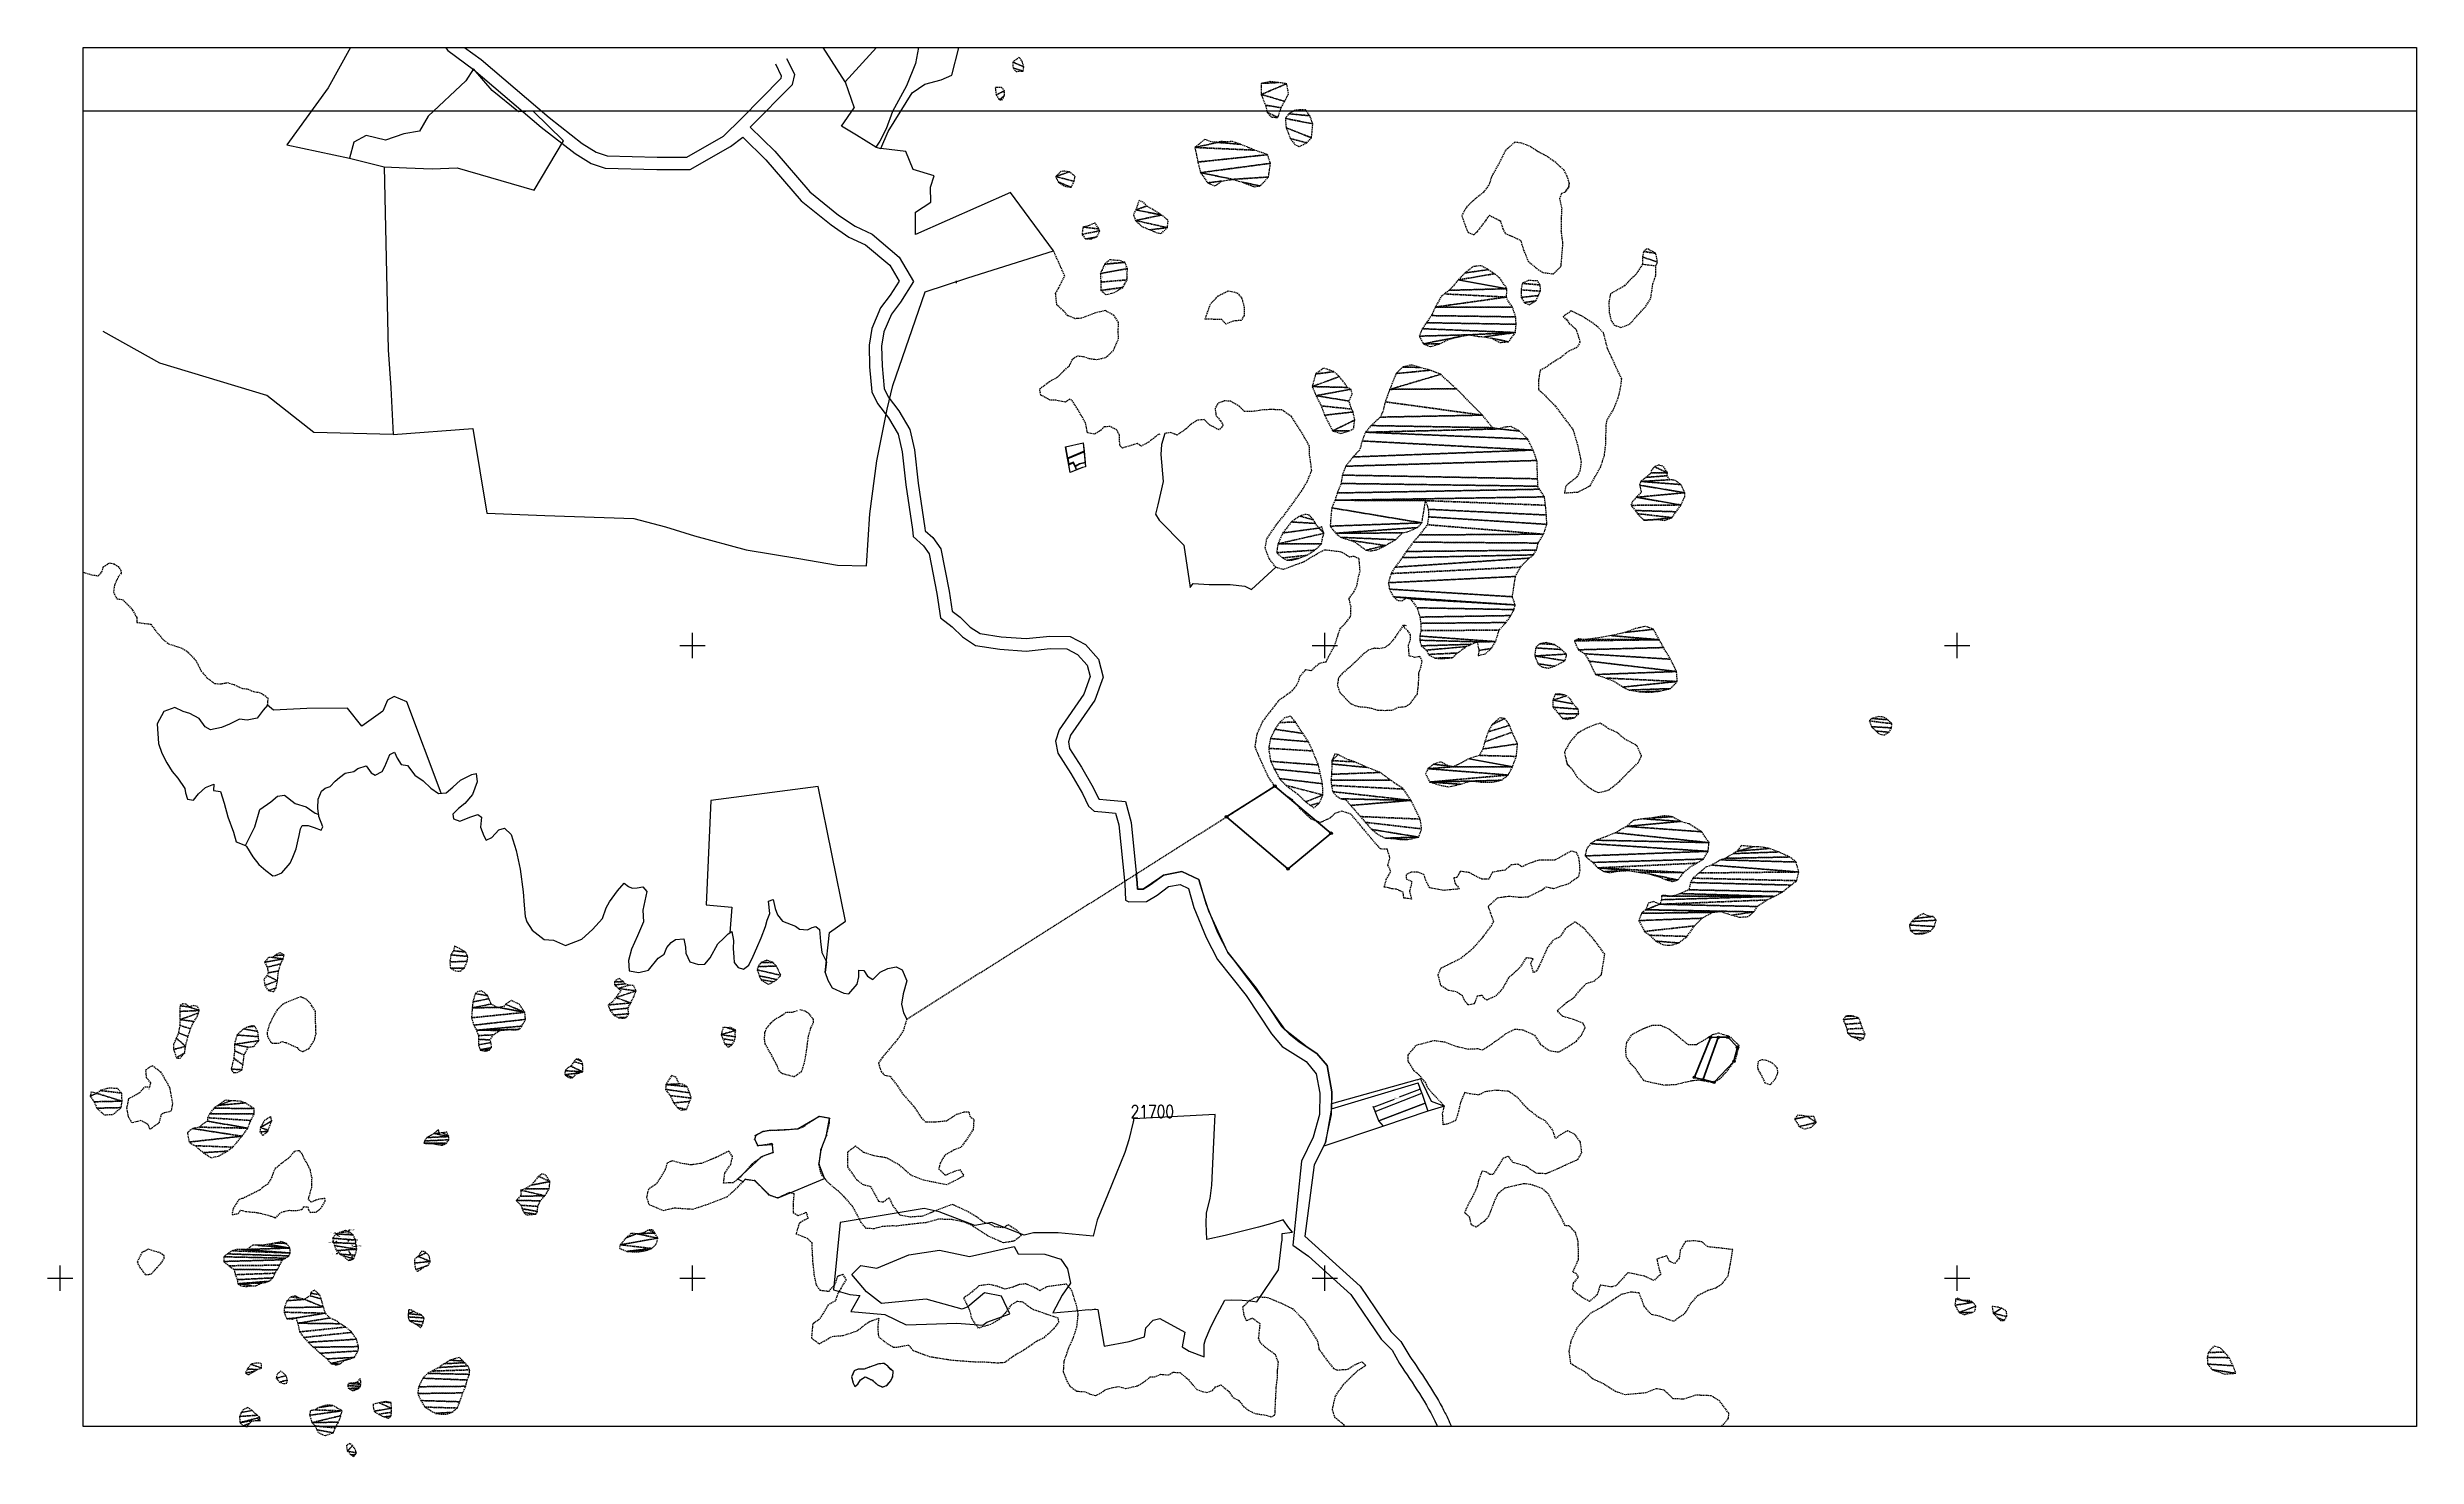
# Model space of a CAD drawing. Header units: metres. Extents: x 615331 to 657292, y 1301217 to 1321009.
# Drawn here: x 615466.6 to 615944, y 1309888.1 to 1310172 of the extents above; entities that cross this region are included whole.
import ezdxf
from ezdxf.enums import TextEntityAlignment as Align

# ---------------------------------------------------------------- set-up
doc = ezdxf.new("R2010")
doc.units = ezdxf.units.M
doc.header["$PDMODE"] = 32
doc.header["$PDSIZE"] = 0.5
doc.linetypes.add('HIDDEN', pattern=[0.375, 0.25, -0.125])
for name, color, linetype in [('2', 1, 'Continuous'), ('3', 7, 'Continuous'), ('42', 7, 'Continuous'), ('CIRCULO PI', 2, 'Continuous'), ('CVL_CUADCON_LIN', 8, 'Continuous')]:
    doc.layers.add(name, color=color, linetype=linetype)
doc.styles.add('ROMANS', font='ROMANS', dxfattribs={"height": 0.2})
doc.styles.get("Standard").update_dxf_attribs({"font": 'arial.ttf'})
doc.dimstyles.get("Standard").update_dxf_attribs({"dimtxt": 0.18, "dimasz": 0.18, "dimexe": 0.18, "dimexo": 0.0625, "dimgap": 0.09, "dimtad": 0, "dimtih": 1, "dimtoh": 1, "dimdec": 4, "dimzin": 0, "dimdsep": 46, "dimtxsty": 'Standard', "dimcen": 0.09, "dimadec": 0, "dimazin": 0, "dimtfac": 1, "dimtdec": 4, "dimtofl": 0, "dimtmove": 0, "dimatfit": 3, "dimfxl": 1, "dimtolj": 1, "dimtzin": 0, "dimarcsym": 0})
picture_1 = doc.add_image_def('image2.jpg', size_in_pixel=(1123, 633))

# ---------------------------------------------------------------- blocks, each defined once
blk = doc.blocks.new('COORD')
at = {"layer": '42', "color": 2, "linetype": 'Continuous'}
for p, q in [((-2, 0), (2, 0)), ((0, -2), (0, 2))]:
    blk.add_line(p, q, dxfattribs=at)
blk = doc.blocks.new('COORD$')
at = {"layer": '42', "color": 2, "linetype": 'Continuous'}
blk.add_blockref('COORD', (0, 0), dxfattribs=at)
blk = doc.blocks.new('*D46')
at = {"layer": 'CVL_CUADCON_LIN', "color": 0, "lineweight": -2, "ltscale": 0.5, "transparency": 16777216}
for p, q in [((615743.54, 1309961.34), (615743.18, 1309962.29)), ((615734.12, 1309957.69), (615733.75, 1309958.64)), ((615733.98, 1309958.54), (615738.06, 1309960.12)), ((615743.07, 1309962.06), (615739, 1309960.48))]:
    blk.add_line(p, q, dxfattribs=at)
at = {"layer": 'CVL_CUADCON_LIN', "color": 0, "ltscale": 0.5, "transparency": 16777216}
for points in [[(615733.97, 1309958.57), (615734, 1309958.51), (615733.82, 1309958.48)], [(615743.06, 1309962.08), (615743.08, 1309962.03), (615743.24, 1309962.12)]]:
    blk.add_solid(points, dxfattribs=at)
at = {"layer": 'Defpoints', "color": 0, "ltscale": 0.5, "transparency": 16777216}
for p in [(615733.82, 1309958.48), (615734.14, 1309957.64), (615743.57, 1309961.28)]:
    blk.add_point(p, dxfattribs=at)
at = {"layer": 'CVL_CUADCON_LIN', "color": 0, "ltscale": 0.5, "transparency": 16777216, "insert": (615738.53, 1309960.3), "char_height": 0.18, "attachment_point": 5}
blk.add_mtext('\\A1;10.1048', dxfattribs=at)
blk = doc.blocks.new('*D47')
at = {"layer": 'CVL_CUADCON_LIN', "color": 0, "lineweight": -2, "ltscale": 0.5, "transparency": 16777216}
for p, q in [((615527.38, 1309933.58), (615527.44, 1309933.75)), ((615527.44, 1309933.75), (615527.62, 1309933.75)), ((615527.11, 1309932.86), (615527.05, 1309932.69)), ((615527.21, 1309933.02), (615527.34, 1309932.97)), ((615527.35, 1309933.39), (615527.48, 1309933.35))]:
    blk.add_line(p, q, dxfattribs=at)
at = {"layer": 'CVL_CUADCON_LIN', "color": 0, "ltscale": 0.5, "transparency": 16777216}
for points in [[(615527.35, 1309933.59), (615527.41, 1309933.57), (615527.31, 1309933.41)], [(615527.09, 1309932.87), (615527.14, 1309932.85), (615527.18, 1309933.03)]]:
    blk.add_solid(points, dxfattribs=at)
at = {"layer": 'Defpoints', "color": 0, "ltscale": 0.5, "transparency": 16777216}
for p in [(615527.15, 1309933.04), (615527.29, 1309933.42), (615527.31, 1309933.41)]:
    blk.add_point(p, dxfattribs=at)
at = {"layer": 'CVL_CUADCON_LIN', "color": 0, "ltscale": 0.5, "transparency": 16777216, "insert": (615528.08, 1309933.75), "char_height": 0.18, "attachment_point": 5}
blk.add_mtext('\\A1;0.4036', dxfattribs=at)
blk = doc.blocks.new('*D48')
at = {"layer": 'CVL_CUADCON_LIN', "color": 0, "lineweight": -2, "ltscale": 0.5, "transparency": 16777216}
for p, q in [((615527.32, 1309931.51), (615527.14, 1309931.49)), ((615527.49, 1309931.6), (615527.48, 1309931.72)), ((615528.7, 1309931.77), (615528.69, 1309931.89)), ((615528.89, 1309931.73), (615529.07, 1309931.76))]:
    blk.add_line(p, q, dxfattribs=at)
at = {"layer": 'CVL_CUADCON_LIN', "color": 0, "ltscale": 0.5, "transparency": 16777216}
for points in [[(615527.32, 1309931.54), (615527.33, 1309931.48), (615527.5, 1309931.54)], [(615528.89, 1309931.76), (615528.89, 1309931.7), (615528.71, 1309931.71)]]:
    blk.add_solid(points, dxfattribs=at)
at = {"layer": 'Defpoints', "color": 0, "ltscale": 0.5, "transparency": 16777216}
for p in [(615527.5, 1309931.54), (615528.71, 1309931.71), (615528.71, 1309931.71)]:
    blk.add_point(p, dxfattribs=at)
at = {"layer": 'CVL_CUADCON_LIN', "color": 0, "ltscale": 0.5, "transparency": 16777216, "insert": (615528.11, 1309931.62), "char_height": 0.18, "attachment_point": 5}
blk.add_mtext('\\A1;1.2234', dxfattribs=at)
blk = doc.blocks.new('*D49')
at = {"layer": 'CVL_CUADCON_LIN', "color": 0, "lineweight": -2, "ltscale": 0.5, "transparency": 16777216}
for p, q in [((615528.11, 1309930.47), (615528.09, 1309930.59)), ((615528.29, 1309930.44), (615528.67, 1309930.49)), ((615528.84, 1309930.58), (615528.83, 1309930.7)), ((615528.85, 1309930.52), (615529.03, 1309930.55))]:
    blk.add_line(p, q, dxfattribs=at)
at = {"layer": 'CVL_CUADCON_LIN', "color": 0, "ltscale": 0.5, "transparency": 16777216}
for points in [[(615528.29, 1309930.47), (615528.3, 1309930.41), (615528.11, 1309930.41)], [(615528.67, 1309930.52), (615528.68, 1309930.47), (615528.85, 1309930.52)]]:
    blk.add_solid(points, dxfattribs=at)
at = {"layer": 'Defpoints', "color": 0, "ltscale": 0.5, "transparency": 16777216}
for p in [(615528.11, 1309930.41), (615528.85, 1309930.52), (615528.85, 1309930.52)]:
    blk.add_point(p, dxfattribs=at)
at = {"layer": 'CVL_CUADCON_LIN', "color": 0, "ltscale": 0.5, "transparency": 16777216, "insert": (615529.49, 1309930.55), "char_height": 0.18, "attachment_point": 5}
blk.add_mtext('\\A1;0.7453', dxfattribs=at)
blk = doc.blocks.new('*D50')
at = {"layer": 'CVL_CUADCON_LIN', "color": 0, "lineweight": -2, "ltscale": 0.5, "transparency": 16777216}
for p, q in [((615527.37, 1309929.43), (615527.47, 1309929.49)), ((615527.42, 1309929.24), (615527.68, 1309928.85)), ((615528.18, 1309928.1), (615527.92, 1309928.49)), ((615528.33, 1309927.98), (615528.43, 1309928.05))]:
    blk.add_line(p, q, dxfattribs=at)
at = {"layer": 'CVL_CUADCON_LIN', "color": 0, "ltscale": 0.5, "transparency": 16777216}
for points in [[(615527.45, 1309929.26), (615527.4, 1309929.22), (615527.32, 1309929.39)], [(615528.21, 1309928.11), (615528.16, 1309928.08), (615528.28, 1309927.95)]]:
    blk.add_solid(points, dxfattribs=at)
at = {"layer": 'Defpoints', "color": 0, "ltscale": 0.5, "transparency": 16777216}
for p in [(615527.32, 1309929.39), (615528.28, 1309927.95), (615528.28, 1309927.95)]:
    blk.add_point(p, dxfattribs=at)
at = {"layer": 'CVL_CUADCON_LIN', "color": 0, "ltscale": 0.5, "transparency": 16777216, "insert": (615527.8, 1309928.67), "char_height": 0.18, "attachment_point": 5}
blk.add_mtext('\\A1;1.7346', dxfattribs=at)
blk = doc.blocks.new('*D51')
at = {"layer": 'CVL_CUADCON_LIN', "color": 0, "lineweight": -2, "ltscale": 0.5, "transparency": 16777216}
for p, q in [((615525, 1309928.9), (615524.82, 1309928.9)), ((615525.13, 1309929.02), (615525, 1309928.9)), ((615525.21, 1309929.19), (615525.13, 1309929.28)), ((615525.55, 1309929.35), (615525.63, 1309929.26)), ((615525.64, 1309929.52), (615525.77, 1309929.64))]:
    blk.add_line(p, q, dxfattribs=at)
at = {"layer": 'CVL_CUADCON_LIN', "color": 0, "ltscale": 0.5, "transparency": 16777216}
for points in [[(615525.11, 1309929.04), (615525.15, 1309929), (615525.26, 1309929.15)], [(615525.62, 1309929.54), (615525.66, 1309929.49), (615525.51, 1309929.39)]]:
    blk.add_solid(points, dxfattribs=at)
at = {"layer": 'Defpoints', "color": 0, "ltscale": 0.5, "transparency": 16777216}
for p in [(615525.26, 1309929.15), (615525.26, 1309929.15), (615525.51, 1309929.39)]:
    blk.add_point(p, dxfattribs=at)
at = {"layer": 'CVL_CUADCON_LIN', "color": 0, "ltscale": 0.5, "transparency": 16777216, "insert": (615524.35, 1309928.9), "char_height": 0.18, "attachment_point": 5}
blk.add_mtext('\\A1;0.3507', dxfattribs=at)
blk = doc.blocks.new('*D52')
at = {"layer": 'CVL_CUADCON_LIN', "color": 0, "lineweight": -2, "ltscale": 0.5, "transparency": 16777216}
for p, q in [((615524.08, 1309931.28), (615523.9, 1309931.24)), ((615524.24, 1309931.38), (615524.21, 1309931.49)), ((615524.65, 1309931.34), (615524.67, 1309931.23)), ((615524.81, 1309931.44), (615524.99, 1309931.48))]:
    blk.add_line(p, q, dxfattribs=at)
at = {"layer": 'CVL_CUADCON_LIN', "color": 0, "ltscale": 0.5, "transparency": 16777216}
for points in [[(615524.07, 1309931.3), (615524.08, 1309931.25), (615524.25, 1309931.32)], [(615524.8, 1309931.47), (615524.82, 1309931.41), (615524.63, 1309931.4)]]:
    blk.add_solid(points, dxfattribs=at)
at = {"layer": 'Defpoints', "color": 0, "ltscale": 0.5, "transparency": 16777216}
for p in [(615524.25, 1309931.32), (615524.25, 1309931.32), (615524.63, 1309931.4)]:
    blk.add_point(p, dxfattribs=at)
at = {"layer": 'CVL_CUADCON_LIN', "color": 0, "ltscale": 0.5, "transparency": 16777216, "insert": (615523.44, 1309931.24), "char_height": 0.18, "attachment_point": 5}
blk.add_mtext('\\A1;0.3930', dxfattribs=at)
blk = doc.blocks.new('*D53')
at = {"layer": 'CVL_CUADCON_LIN', "color": 0, "lineweight": -2, "ltscale": 0.5, "transparency": 16777216}
for p, q in [((615524.65, 1309933.07), (615524.47, 1309933.07)), ((615524.79, 1309932.95), (615524.65, 1309933.07)), ((615524.83, 1309932.99), (615524.91, 1309933.08)), ((615525.25, 1309932.52), (615524.92, 1309932.82)), ((615525.43, 1309932.44), (615525.51, 1309932.53))]:
    blk.add_line(p, q, dxfattribs=at)
at = {"layer": 'CVL_CUADCON_LIN', "color": 0, "ltscale": 0.5, "transparency": 16777216}
for points in [[(615524.94, 1309932.85), (615524.9, 1309932.8), (615524.79, 1309932.95)], [(615525.27, 1309932.54), (615525.23, 1309932.49), (615525.39, 1309932.4)]]:
    blk.add_solid(points, dxfattribs=at)
at = {"layer": 'Defpoints', "color": 0, "ltscale": 0.5, "transparency": 16777216}
for p in [(615524.79, 1309932.95), (615524.79, 1309932.95), (615525.39, 1309932.4)]:
    blk.add_point(p, dxfattribs=at)
at = {"layer": 'CVL_CUADCON_LIN', "color": 0, "ltscale": 0.5, "transparency": 16777216, "insert": (615524.03, 1309933.07), "char_height": 0.18, "attachment_point": 5}
blk.add_mtext('\\A1;0.8141', dxfattribs=at)

msp = doc.modelspace()

# ---------------------------------------------------------------- linework, layer by layer
at = {"color": 4}
msp.add_lwpolyline([(615675.34348, 1310092.33091), (615675.80921, 1310087.47282), (615675.15601, 1310087.32837), (615672.6746, 1310086.36138), (615671.72005, 1310091.54321)], close=True, dxfattribs=at)
at = {"color": 10}
msp.add_lwpolyline([(615715.63498, 1309935.80714), (615713.305, 1309935.03432), (615710.63352, 1309934.27143), (615703.93055, 1309932.65316), (615700.2231, 1309931.83995), (615700.10572, 1309935.0155), (615700.14457, 1309937.1644), (615700.8766, 1309940.10192), (615701.2391, 1309942.77925), (615701.78273, 1309954.33134), (615701.92899, 1309957.02013), (615685.43604, 1309956.10323), (615685.42482, 1309955.73115), (615685.37461, 1309955.52243), (615684.53346, 1309951.92499), (615683.71881, 1309949.32745), (615680.18729, 1309940.73434), (615678.16171, 1309935.70427), (615677.29749, 1309932.49738), (615670.25773, 1309933.17811), (615665.32891, 1309933.17809), (615663.4088, 1309932.66361), (615660.63582, 1309933.79229), (615656.82439, 1309935.2136), (615653.47157, 1309934.63637), (615646.28514, 1309937.42393), (615643.27025, 1309938.0891), (615626.34813, 1309935.21827), (615624.99987, 1309921.68709), (615628.31058, 1309920.72047), (615630.33095, 1309920.54156), (615628.51417, 1309917.34321), (615635.33133, 1309916.67935), (615639.64206, 1309914.60998), (615649.85634, 1309914.96043), (615655.06287, 1309914.58709), (615655.87965, 1309915.15413), (615660.54972, 1309916.84889), (615658.82156, 1309920.37742), (615655.46249, 1309921.06883), (615652.09246, 1309918.22511), (615650.95582, 1309917.75492), (615643.64669, 1309919.81284), (615634.65681, 1309918.90306), (615631.62153, 1309921.28718), (615628.7056, 1309924.76221), (615630.52566, 1309926.5823), (615633.71305, 1309926.02028), (615640.15501, 1309928.71991), (615646.34143, 1309929.66032), (615652.41189, 1309928.37334), (615661.4071, 1309930.41433), (615662.23203, 1309928.93812), (615667.59223, 1309928.88143), (615670.84089, 1309927.87542), (615672.16061, 1309925.88761), (615672.74266, 1309923.03267), (615671.0888, 1309920.60727), (615669.16899, 1309917.0529), (615673.80274, 1309917.45277), (615676.29744, 1309917.68227), (615676.74202, 1309917.66354), (615677.4965, 1309917.76612), (615677.88361, 1309917.80282), (615678.25862, 1309917.74344), (615679.53459, 1309910.36035), (615684.61127, 1309911.23769), (615687.6502, 1309912.21963), (615687.96326, 1309913.99186), (615689.38836, 1309915.55829), (615690.73765, 1309915.87902), (615695.77266, 1309913.12144), (615695.26523, 1309910.18992), (615696.69276, 1309909.30101), (615699.67243, 1309908.16962), (615699.70771, 1309910.70474), (615699.94611, 1309911.70184), (615700.87349, 1309913.90349), (615701.80813, 1309915.86787), (615703.82306, 1309919.59174), (615705.22599, 1309919.66042), (615707.37958, 1309919.59888), (615708.94778, 1309919.47439), (615709.41453, 1309919.42597), (615710.31185, 1309919.2816), (615714.65238, 1309925.73147), (615715.34272, 1309931.48726), (615715.4388, 1309931.6129), (615715.41203, 1309932.99661), (615717.50483, 1309933.2944), (615716.77774, 1309934.18281)], close=True, dxfattribs=at)
at = {"layer": '2', "color": 1, "linetype": 'Continuous'}
for p, q in [((615627.32628, 1310165.05086), (615622.95349, 1310171.98436)), ((615627.32628, 1310165.05086), (615629.19675, 1310159.82173)), ((615527.4807, 1310149.6479), (615534.49492, 1310147.94691)), ((615633.55773, 1310151.89758), (615634.53252, 1310151.58399))]:
    msp.add_line(p, q, dxfattribs=at)
for points in [[(615527.68328, 1310171.98436), (615523.2121, 1310163.8128), (615514.86312, 1310152.35261), (615527.4807, 1310149.6479)], [(615534.49492, 1310147.94691), (615538.98612, 1310147.71219), (615544.10464, 1310147.50768), (615549.15397, 1310147.69117), (615564.68129, 1310143.19117), (615570.59519, 1310153.16915), (615564.5071, 1310159.13084), (615561.52983, 1310158.96952), (615556.23661, 1310163.31954), (615552.43273, 1310167.68549), (615550.90478, 1310165.27156), (615543.34099, 1310158.12724), (615541.56035, 1310155.12728), (615538.45782, 1310154.57566), (615534.71549, 1310153.30448), (615530.81961, 1310154.23493), (615528.37318, 1310152.91265), (615527.4807, 1310149.6479)], [(615546.80847, 1310171.98436), (615547.30137, 1310171.35785), (615552.44208, 1310167.55712), (615566.1043, 1310155.94348), (615572.93541, 1310150.59416), (615576.14507, 1310148.62053), (615578.98795, 1310147.67346), (615589.41155, 1310147.35759), (615596.12411, 1310147.35759), (615604.25789, 1310152.01423), (615606.70547, 1310153.90863), (615611.39027, 1310149.33944), (615618.51597, 1310141.10466), (615624.5284, 1310136.20821), (615628.09147, 1310133.76024), (615631.4317, 1310132.20211), (615636.33087, 1310128.08472), (615638.2236, 1310124.85769), (615636.44228, 1310122.07558), (615634.47914, 1310119.4832), (615632.75889, 1310115.35627), (615632.16081, 1310111.99277), (615632.28827, 1310107.6565), (615632.75621, 1310102.59761), (615633.87037, 1310100.25909), (615636.08932, 1310097.36886), (615638.03954, 1310094.07532), (615638.84663, 1310090.51308), (615639.61139, 1310083.84624), (615640.93322, 1310074.8634), (615641.03929, 1310073.43644), (615643.10895, 1310071.5468), (615644.27257, 1310069.9264), (615645.83729, 1310061.98337), (615646.56907, 1310057.07314), (615648.89632, 1310055.2789), (615650.98513, 1310053.23505), (615653.64306, 1310051.50176), (615658.51683, 1310050.77119), (615663.83759, 1310050.36523), (615668.68105, 1310050.89812), (615672.05159, 1310050.7961), (615674.19656, 1310049.67308), (615676.13742, 1310047.52932), (615676.75021, 1310045.2324), (615675.42213, 1310041.6593), (615670.46191, 1310034.50249), (615669.75554, 1310032.19179), (615670.20521, 1310029.81723), (615672.83774, 1310025.70965), (615675.14315, 1310021.66964), (615676.40526, 1310019.14668), (615677.51585, 1310018.13761), (615679.78739, 1310017.93568), (615681.8575, 1310017.73403), (615682.51396, 1310015.36238), (615683.67713, 1310003.4599), (615683.85807, 1310000.20213), (615684.53102, 1309999.84466), (615688.08295, 1309999.94324), (615690.2043, 1310001.17597), (615692.52308, 1310002.90183), (615694.84187, 1310003.34569), (615696.51934, 1310002.55655), (615697.63438, 1309998.6917), (615700.11494, 1309992.62718), (615702.37891, 1309988.24294), (615708.17385, 1309980.95576), (615713.25173, 1309973.23877), (615715.39715, 1309970.6758), (615720.26038, 1309967.69382), (615722.27625, 1309965.18894), (615722.98453, 1309961.32274), (615722.93004, 1309956.98889), (615721.65108, 1309952.42239), (615719.29809, 1309947.57111), (615717.56306, 1309930.70655), (615720.72504, 1309928.48568), (615729.23852, 1309920.74564), (615735.38777, 1309911.72967), (615737.5528, 1309909.49476), (615739.043, 1309906.81064)], [(615550.65708, 1310171.98436), (615553.99581, 1310169.51591), (615567.68441, 1310157.87984), (615574.36468, 1310152.64864), (615577.20834, 1310150.90006), (615579.42998, 1310150.15995), (615589.4494, 1310149.85633), (615595.45945, 1310149.85633), (615602.86576, 1310154.09649), (615606.45672, 1310157.66802)], [(615606.45672, 1310157.66802), (615614.46797, 1310165.75889), (615614.55701, 1310166.16835), (615613.35539, 1310168.60247)], [(615608.23231, 1310155.9099), (615616.75515, 1310164.51744), (615617.18433, 1310166.49108), (615615.59599, 1310169.70856)], [(615633.69269, 1310171.98436), (615627.32628, 1310165.05086)], [(615642.15006, 1310171.98436), (615641.53336, 1310168.76669), (615639.70507, 1310164.211), (615636.9118, 1310159.06165), (615635.59015, 1310155.54817), (615634.32202, 1310153.07218), (615633.55773, 1310151.89758)], [(615641.52151, 1310134.29132), (615641.53744, 1310138.76291), (615644.62366, 1310140.80476), (615644.52567, 1310143.84944), (615645.27786, 1310146.12563), (615641.05475, 1310147.37656), (615639.59052, 1310150.98994), (615634.53252, 1310151.58399), (615636.04913, 1310155.03465), (615640.88617, 1310162.79799), (615643.39248, 1310164.57442), (615646.68577, 1310165.45199), (615648.87747, 1310166.3827), (615650.24194, 1310171.90554), (615650.22001, 1310171.98436)], [(615633.55773, 1310151.89758), (615629.64554, 1310154.31827), (615626.58225, 1310156.10004), (615629.19675, 1310159.82173)], [(615608.24207, 1310155.91976), (615613.21063, 1310151.05443), (615620.26287, 1310142.90454), (615626.02731, 1310138.21004), (615629.33561, 1310135.93712), (615632.78689, 1310134.32719), (615638.2683, 1310129.72047), (615641.15399, 1310124.80046), (615638.49364, 1310120.64544), (615636.66317, 1310118.22825), (615635.17096, 1310114.6484), (615634.66604, 1310111.80882), (615634.78362, 1310107.80844), (615635.20336, 1310103.27074), (615636.01283, 1310101.57173), (615638.16283, 1310098.77131), (615640.38973, 1310095.01051), (615641.31362, 1310090.93277), (615642.08931, 1310084.17059), (615643.41843, 1310075.13825), (615643.45754, 1310074.6121), (615644.98641, 1310073.21621), (615646.61917, 1310070.94251), (615648.30016, 1310062.40924), (615648.89211, 1310058.4373), (615650.53861, 1310057.16789), (615652.55651, 1310055.19343), (615654.55192, 1310053.89218), (615658.79746, 1310053.25578), (615663.79564, 1310052.87443), (615668.58172, 1310053.40101), (615672.70153, 1310053.27631), (615675.75006, 1310051.68023), (615678.39579, 1310048.75791), (615679.36962, 1310045.10769), (615677.65484, 1310040.49419), (615672.73758, 1310033.39937), (615672.32537, 1310032.05093), (615672.57023, 1310030.75788), (615674.97616, 1310027.00387), (615677.34728, 1310022.8487), (615678.43112, 1310020.68212), (615678.57419, 1310020.55212), (615680.01915, 1310020.42368), (615683.80787, 1310020.05461), (615684.97983, 1310015.82059), (615686.16913, 1310003.65079), (615686.23905, 1310002.39177), (615687.37762, 1310002.42337), (615688.82619, 1310003.26514), (615691.49069, 1310005.24833), (615695.17022, 1310005.95265), (615698.60659, 1310004.33608), (615699.99798, 1309999.51339), (615702.38585, 1309993.67546), (615704.48688, 1309989.60676), (615710.1995, 1309982.42311), (615715.26007, 1309974.73241), (615716.81835, 1309973.26388), (615718.80172, 1309971.66587), (615722.36874, 1309969.27771), (615724.47631, 1309966.87905), (615725.40642, 1309961.59711), (615725.34565, 1309958.25595), (615724.15659, 1309951.37578), (615721.8893, 1309946.84359), (615720.00559, 1309932.51682), (615731.13709, 1309922.39661), (615737.33145, 1309913.3145), (615739.32414, 1309911.25749), (615741.14949, 1309908.25178)], [(615534.49492, 1310147.94691), (615535.23997, 1310111.0766), (615535.81312, 1310103.40959), (615536.27644, 1310094.02515), (615520.28312, 1310094.42514), (615510.81191, 1310101.861), (615489.27881, 1310108.38183), (615477.81314, 1310114.75866)], [(615536.27644, 1310094.02515), (615552.31767, 1310095.23441), (615555.15962, 1310078.15671), (615566.82177, 1310077.69798), (615584.76787, 1310077.04723), (615591.13298, 1310075.36561), (615596.98062, 1310073.61352), (615607.43874, 1310070.7443), (615618.01345, 1310069.04267), (615625.79961, 1310067.70025), (615631.62966, 1310067.56798), (615632.35739, 1310078.00916), (615633.73, 1310088.71626), (615635.81836, 1310099.1071), (615636.93218, 1310103.84959), (615643.46142, 1310122.71225), (615652.04398, 1310125.52566), (615669.34008, 1310131.02429), (615660.66361, 1310142.72581), (615641.52151, 1310134.29132)], [(615691.76757, 1310094.21081), (615691.07336, 1310091.98559), (615690.96582, 1310089.9756), (615691.41384, 1310084.53686), (615690.36463, 1310079.79514), (615689.8664, 1310077.97526), (615690.59221, 1310076.75173), (615695.56954, 1310071.68546), (615696.89323, 1310063.14559), (615697.46689, 1310063.99411), (615700.70743, 1310063.76958), (615704.91715, 1310063.74971), (615707.8994, 1310063.45752), (615709.20232, 1310062.7586), (615714.10956, 1310067.2419)], [(615510.9336, 1310039.46118), (615510.08024, 1310038.45592), (615508.86894, 1310036.82323), (615506.83422, 1310036.44376), (615505.34335, 1310036.62101), (615503.28303, 1310035.65845), (615501.67225, 1310034.99252), (615499.47685, 1310034.51404), (615498.40228, 1310035.08465), (615497.15327, 1310036.75404), (615495.29643, 1310037.80122), (615493.96485, 1310038.20694), (615492.30476, 1310039.02984), (615490.08146, 1310038.16259), (615488.75, 1310035.71897), (615488.9893, 1310031.77149), (615489.65917, 1310029.80418), (615490.68456, 1310027.87318), (615491.74078, 1310026.07204), (615492.9206, 1310024.7904), (615494.30431, 1310022.66929), (615494.41096, 1310021.82867), (615494.84688, 1310020.50613), (615496.04646, 1310020.32557), (615497.06764, 1310021.59994), (615498.44471, 1310022.87852), (615500.15246, 1310023.54559), (615500.10251, 1310022.24994), (615501.46391, 1310022.07116), (615502.23534, 1310019.71635), (615502.97912, 1310016.94041), (615504.08185, 1310013.90936), (615504.62213, 1310011.94052), (615506.49451, 1310011.17088)], [(615545.95332, 1310021.73973), (615539.06067, 1310040.13971), (615536.4584, 1310041.21365), (615535.10643, 1310040.48631), (615534.22388, 1310038.27358), (615529.98268, 1310035.24737), (615527.09384, 1310038.84546), (615518.86935, 1310038.8224), (615512.1384, 1310038.42662), (615510.9336, 1310039.46118)], [(615506.49451, 1310011.17088), (615506.73674, 1310010.99338), (615507.99022, 1310008.93547), (615509.2377, 1310007.39554), (615510.61134, 1310006.14857), (615512.04742, 1310005.09655), (615512.59725, 1310005.13516), (615513.85341, 1310005.66754), (615515.51362, 1310007.66161), (615516.08283, 1310008.83378), (615516.74352, 1310010.4926), (615517.14313, 1310012.34268), (615517.35975, 1310013.21936), (615517.63575, 1310014.55005), (615517.95202, 1310015.20132), (615519.18179, 1310015.21534), (615520.38353, 1310014.84058), (615521.74902, 1310014.30565), (615522.1304, 1310014.92519), (615521.32966, 1310017.02069), (615521.11622, 1310018.70193), (615521.19217, 1310020.54831), (615521.82126, 1310022.14201), (615522.59091, 1310022.76601), (615523.55806, 1310023.10088), (615524.6139, 1310024.18144), (615525.47988, 1310024.87132), (615526.63447, 1310025.79107), (615528.37904, 1310026.07), (615529.18067, 1310026.72675), (615530.85758, 1310027.26397), (615531.81275, 1310025.81795), (615532.627, 1310025.37388), (615534.07505, 1310026.10287), (615534.6138, 1310027.11271), (615535.58962, 1310029.51989), (615536.5225, 1310030.01621), (615537.08711, 1310028.75993), (615537.87817, 1310027.5062), (615539.17535, 1310027.29442), (615540.65411, 1310025.33616), (615542.35026, 1310024.18998), (615543.88827, 1310022.71822), (615545.42106, 1310021.69959), (615546.94098, 1310021.81415), (615548.31997, 1310022.93077), (615549.85748, 1310024.34059), (615552.10945, 1310025.53189), (615552.98129, 1310025.70378), (615553.22748, 1310023.99056), (615552.25281, 1310021.48628), (615550.6874, 1310019.68756), (615549.43711, 1310018.6372), (615548.28468, 1310017.52312), (615548.42523, 1310016.55342), (615549.72483, 1310016.11495), (615551.94826, 1310016.9822), (615553.36739, 1310017.4194), (615554.08517, 1310016.90957), (615553.88168, 1310014.89983), (615554.51689, 1310013.12621), (615555.0443, 1310012.29043), (615556.13862, 1310012.82103), (615557.5775, 1310014.35917), (615558.70686, 1310014.66359), (615560.04813, 1310013.4161), (615561.0883, 1310010.19022), (615561.87591, 1310006.41093), (615562.4455, 1310001.88456), (615562.70277, 1309999.2001), (615562.85887, 1309996.87065), (615563.19463, 1309995.80589), (615564.28143, 1309994.16709), (615566.73041, 1309992.28477), (615568.5773, 1309992.1116), (615570.98422, 1309991.07067), (615574.30376, 1309992.30656), (615576.41748, 1309994.27349), (615578.43117, 1309996.49819), (615579.21572, 1309998.64415), (615579.88203, 1309999.81735), (615581.50694, 1310002.07009), (615582.81674, 1310003.57446), (615583.66552, 1310002.93657), (615584.44625, 1310002.58934), (615585.44844, 1310002.69791), (615586.57959, 1310002.84037), (615587.36695, 1310001.91042), (615586.60049, 1309998.17816), (615586.69262, 1309995.78321), (615585.52668, 1309993.01772), (615584.29563, 1309990.28395), (615583.67431, 1309988.01031), (615583.85984, 1309985.9403), (615585.80561, 1309985.60632), (615587.74209, 1309986.08174), (615589.65677, 1309988.46726), (615590.87724, 1309989.29067), (615591.44466, 1309990.62468), (615592.30694, 1309991.63822), (615593.1417, 1309992.23061), (615594.85531, 1309992.3797), (615595.19783, 1309990.73236), (615595.27657, 1309989.50284), (615596.04125, 1309987.73087), (615597.79474, 1309987.23277), (615599.05611, 1309987.31203), (615600.17427, 1309988.58755), (615601.69584, 1309991.38948), (615602.88064, 1309992.50381), (615603.80918, 1309993.38865), (615604.51562, 1309993.88242), (615604.8603, 1309992.04088), (615604.81405, 1309990.42144), (615604.93077, 1309988.70669), (615605.00812, 1309987.60676), (615605.76349, 1309986.64394), (615606.90063, 1309986.26842), (615607.95927, 1309987.09005), (615608.845, 1309988.881), (615609.53742, 1309990.60493), (615610.45335, 1309992.59046), (615611.33309, 1309994.8994), (615611.64235, 1309996.16561), (615612.1453, 1309997.46649), (615611.9223, 1309999.9895), (615612.82511, 1310000.29124), (615613.23376, 1309998.51507), (615613.70166, 1309997.22528), (615614.75202, 1309995.94224), (615617.32001, 1309994.96782), (615618.16891, 1309994.32993), (615619.78848, 1309994.21895), (615620.68937, 1309994.68252), (615621.46424, 1309994.85327), (615622.21553, 1309994.24673), (615622.40438, 1309991.88529), (615622.62444, 1309989.62134), (615623.61644, 1309987.78706), (615623.31763, 1309985.61435), (615623.88582, 1309984.03428), (615624.74504, 1309982.49002), (615627.05487, 1309981.44795), (615628.12472, 1309981.29822), (615629.75334, 1309983.22717), (615630.09229, 1309984.72046), (615630.07674, 1309986.08021), (615631.11308, 1309986.0272), (615631.83826, 1309984.86993), (615632.91398, 1309984.20223), (615634.41873, 1309985.64416), (615635.93126, 1309986.40616), (615637.64309, 1309986.71708), (615638.81475, 1309986.14775), (615639.77872, 1309983.92457), (615639.064, 1309981.32613), (615638.69943, 1309979.24987), (615639.1077, 1309977.50607), (615639.7698, 1309976.21844)], [(615506.49451, 1310011.17088), (615508.37988, 1310014.92774), (615509.44248, 1310018.43841), (615511.62717, 1310020.01695), (615512.97494, 1310021.13306), (615514.39751, 1310021.34267), (615516.55277, 1310019.6808), (615518.76218, 1310018.99156), (615520.58945, 1310017.71502), (615521.27729, 1310017.43278)], [(615623.31763, 1309985.61435), (615624.21228, 1309993.67803), (615627.42516, 1309995.98047), (615621.88347, 1310023.07386), (615600.28372, 1310020.25103), (615599.34753, 1309999.24483), (615604.53359, 1309998.78177), (615604.11156, 1309993.60005)]]:
    msp.add_lwpolyline(points, dxfattribs=at)
msp.add_circle((615617.85213, 1309954.0802), 0.06371, dxfattribs=at)
at = {"layer": '3', "color": 30, "linetype": 'HIDDEN'}
for p, q in [((615639.7698, 1309976.21844), (615713.93397, 1310023.14076)), ((615487.06175, 1309962.14911), (615487.13196, 1309962.14541))]:
    msp.add_line(p, q, dxfattribs=at)
for points in [[(615772.47474, 1310142.86496), (615773.17532, 1310143.87671), (615773.26274, 1310144.7195), (615772.8272, 1310146.00967), (615772.19798, 1310147.26519), (615770.53012, 1310148.76791), (615768.63761, 1310150.10625), (615766.81429, 1310151.05671), (615765.249, 1310152.07483), (615763.62358, 1310152.70392), (615762.26217, 1310152.88257), (615760.37208, 1310151.17725), (615759.10637, 1310148.6373), (615757.67896, 1310146.09543), (615757.02094, 1310144.21005), (615755.96918, 1310142.77334), (615754.36516, 1310141.52471), (615752.60377, 1310139.88565), (615751.5882, 1310138.12553), (615752.3581, 1310135.90031), (615752.85722, 1310134.708), (615754.02736, 1310134.26801), (615754.76438, 1310134.92399), (615756.51864, 1310137.17826), (615757.15487, 1310138.15688), (615759.36836, 1310137.04892), (615759.87232, 1310135.43572), (615760.33602, 1310134.50208), (615762.05982, 1310133.77704), (615763.42632, 1310133.14514), (615764.06421, 1310131.14496), (615764.96345, 1310128.92114), (615766.9895, 1310127.22831), (615768.03208, 1310126.62508), (615770.04183, 1310126.3566), (615771.61017, 1310127.89627), (615771.97868, 1310132.46584), (615771.65859, 1310134.9877), (615771.69299, 1310137.6431), (615771.80054, 1310139.55472), (615771.35736, 1310141.52471), (615771.76575, 1310142.59788), (615772.37777, 1310142.86381), (615773.17634, 1310143.77961), (615773.29625, 1310144.62278), (615773.26274, 1310144.7195)], [(615690.77417, 1310094.05535), (615690.46784, 1310094.00744), (615688.47913, 1310092.43056), (615687.03133, 1310091.66933), (615686.21645, 1310092.17801), (615684.82969, 1310091.74132), (615683.24911, 1310091.26985), (615682.69303, 1310091.78159), (615682.60434, 1310093.88511), (615682.10739, 1310094.88323), (615680.77236, 1310095.58024), (615679.60744, 1310095.56699), (615678.90355, 1310094.84653), (615677.58522, 1310094.08683), (615676.15844, 1310094.32944), (615675.81261, 1310096.26821), (615675.0524, 1310097.65178), (615674.22745, 1310099.0346), (615673.04049, 1310100.93144), (615672.55322, 1310101.08766), (615671.71846, 1310100.49539), (615669.86915, 1310100.89512), (615668.63861, 1310100.94584), (615666.75018, 1310101.9279), (615666.57395, 1310103.18864), (615668.53093, 1310104.7004), (615670.17178, 1310105.56103), (615671.51547, 1310106.93632), (615672.5406, 1310107.85467), (615673.20436, 1310109.25443), (615674.13621, 1310109.84797), (615675.40014, 1310109.70054), (615676.5699, 1310109.29291), (615678.09313, 1310109.11605), (615679.86866, 1310109.52495), (615681.37444, 1310110.86966), (615682.44697, 1310113.31036), (615682.36784, 1310114.57211), (615682.442, 1310116.58045), (615681.48721, 1310117.99423), (615679.79336, 1310118.94622), (615677.85599, 1310118.53553), (615674.89133, 1310117.40068), (615673.72705, 1310117.3227), (615672.23134, 1310117.9207), (615671.24801, 1310119.01031), (615670.00524, 1310120.12936), (615669.75281, 1310122.39293), (615670.38713, 1310123.5335), (615671.58951, 1310125.94323), (615669.34008, 1310131.02429)], [(615788.01494, 1310128.31052), (615786.71113, 1310126.28817), (615785.59068, 1310125.20684), (615784.37531, 1310123.9303), (615782.70324, 1310122.9722), (615781.57757, 1310122.34412), (615781.20932, 1310120.5914), (615781.32935, 1310118.58535), (615781.63797, 1310117.06709), (615782.26427, 1310116.07063), (615783.62936, 1310115.56806), (615785.37024, 1310116.17078), (615787.41553, 1310118.46073), (615788.69449, 1310119.83526), (615789.67948, 1310121.43304), (615790.0996, 1310124.31946), (615790.69493, 1310126.04237), (615790.70436, 1310128.04994)], [(615699.86681, 1310117.22471), (615701.0409, 1310120.4195), (615702.57687, 1310121.95879), (615704.53985, 1310122.95257), (615706.32456, 1310122.55208), (615707.24214, 1310121.55893), (615707.74968, 1310119.62195), (615707.76828, 1310118.00328), (615707.1648, 1310116.99267), (615705.58053, 1310116.84499), (615704.09858, 1310116.24533), (615703.24687, 1310117.14214), (615699.81711, 1310117.24637)], [(615772.60497, 1310117.32003), (615773.26286, 1310116.38855), (615774.6035, 1310115.20592), (615775.13932, 1310113.62548), (615775.4101, 1310112.59245), (615774.80738, 1310111.51711), (615773.13276, 1310110.78569), (615771.43317, 1310109.40632), (615769.82546, 1310108.48135), (615768.60601, 1310107.56083), (615767.38375, 1310106.89924), (615767.05143, 1310104.82324), (615767.07143, 1310103.0751), (615768.44532, 1310101.79563), (615770.47622, 1310099.68191), (615773.99288, 1310094.99485), (615775.00221, 1310091.63913), (615775.65373, 1310088.44115), (615775.41481, 1310086.68996), (615774.7824, 1310085.38755), (615773.46713, 1310084.36879), (615772.56904, 1310083.64616), (615772.26182, 1310082.21812), (615775.01062, 1310082.41142), (615777.45603, 1310083.66974), (615779.64467, 1310087.58014), (615780.33136, 1310089.78969), (615780.62877, 1310092.09199), (615780.68407, 1310095.75137), (615780.86565, 1310096.85423), (615782.19928, 1310099.10366), (615783.14388, 1310101.41323), (615783.54526, 1310103.10148), (615783.84484, 1310105.20959), (615782.65176, 1310107.65665), (615781.78808, 1310109.58943), (615780.95905, 1310111.32839), (615780.17896, 1310114.46023), (615778.7383, 1310115.90077), (615777.40072, 1310116.82447), (615775.83557, 1310117.84259), (615774.69665, 1310118.38007), (615773.65508, 1310118.8862), (615772.01729, 1310117.76652), (615772.93385, 1310116.85429)], [(615714.10956, 1310067.2419), (615712.79505, 1310068.97539), (615711.99368, 1310071.13549), (615712.29657, 1310072.95218), (615714.36569, 1310075.98705), (615715.86586, 1310077.81738), (615717.74601, 1310080.39671), (615719.27459, 1310082.58357), (615720.38726, 1310084.34471), (615721.36308, 1310086.75188), (615721.14926, 1310088.46549), (615720.90384, 1310090.11385), (615720.91888, 1310091.63581), (615719.26707, 1310094.56339), (615717.29021, 1310097.61674), (615715.33297, 1310098.95419), (615713.13133, 1310099.02619), (615711.48156, 1310098.9426), (615709.73699, 1310098.66366), (615707.79529, 1310098.64136), (615706.81298, 1310099.63387), (615705.05324, 1310100.6822), (615703.79008, 1310100.76489), (615702.46882, 1310100.26412), (615701.89694, 1310099.31863), (615702.07584, 1310097.83133), (615702.99419, 1310096.77332), (615703.523, 1310095.80808), (615702.65932, 1310094.92388), (615700.83562, 1310095.90683), (615699.72269, 1310096.99491), (615698.23552, 1310096.84837), (615696.85436, 1310095.92607), (615695.95819, 1310095.04162), (615694.22355, 1310093.88855), (615692.92319, 1310094.39163), (615691.76757, 1310094.21081)], [(615473.824, 1310066.28742), (615474.22627, 1310066.11789), (615475.59022, 1310065.71255), (615476.85465, 1310065.53276), (615477.59002, 1310066.31833), (615477.86985, 1310067.32524), (615479.12269, 1310068.14904), (615480.12883, 1310067.90145), (615480.84636, 1310067.42399), (615481.373, 1310066.65295), (615481.47711, 1310066.03902), (615480.90204, 1310065.38482), (615480.14425, 1310063.72486), (615479.9024, 1310062.23272), (615480.5975, 1310060.88074), (615481.76394, 1310060.76453), (615482.90962, 1310059.64447), (615483.76285, 1310058.61806), (615484.62169, 1310057.10617), (615484.63278, 1310056.13494), (615487.45269, 1310055.77866), (615488.57033, 1310054.26957), (615489.78443, 1310052.82649), (615491.02554, 1310051.83691), (615492.0652, 1310051.49273), (615493.8522, 1310050.89792), (615494.99406, 1310050.10151), (615496.50123, 1310048.49979), (615497.5939, 1310046.343), (615498.74212, 1310044.99625), (615500.30881, 1310043.84853), (615501.41065, 1310043.73169), (615502.89629, 1310044.00769), (615504.22788, 1310043.60197), (615505.8872, 1310042.84379), (615506.95668, 1310042.72656), (615508.16033, 1310042.18985), (615509.29479, 1310042.04102), (615510.10865, 1310041.62931), (615511.02292, 1310040.92745), (615510.9336, 1310039.46118), (615510.94978, 1310039.58236)], [(615713.93397, 1310023.14076), (615712.74969, 1310024.81092), (615711.78789, 1310026.83977), (615710.79156, 1310029.06244), (615709.95947, 1310031.06033), (615710.41349, 1310033.81767), (615711.51915, 1310036.19401), (615713.04952, 1310038.21891), (615714.89985, 1310040.5713), (615717.40413, 1310042.34836), (615718.32999, 1310043.45976), (615718.67748, 1310044.20851), (615719.05287, 1310045.34603), (615720.20352, 1310046.62193), (615721.27363, 1310046.43984), (615722.93945, 1310047.94829), (615724.26327, 1310048.22251), (615725.11816, 1310049.88362), (615725.97458, 1310051.41513), (615726.5996, 1310053.36498), (615727.09923, 1310054.95728), (615728.4433, 1310056.30008), (615729.20772, 1310057.37733), (615729.28341, 1310059.25608), (615728.87578, 1310060.93515), (615729.89543, 1310062.33912), (615730.46464, 1310063.51117), (615730.70687, 1310064.97094), (615731.1117, 1310066.3679), (615730.92018, 1310068.95589), (615729.81439, 1310069.42902), (615729.00677, 1310069.29026), (615727.31215, 1310070.30698), (615726.24242, 1310070.45657), (615725.01087, 1310070.60439), (615723.94139, 1310070.72174), (615722.94378, 1310070.22466), (615719.76135, 1310068.31023), (615717.47294, 1310067.47471), (615715.66848, 1310066.77413), (615714.10956, 1310067.2419)], [(615740.49295, 1310055.46647), (615739.81225, 1310055.55592), (615738.95252, 1310054.3157), (615738.18912, 1310053.14135), (615737.10397, 1310051.80136), (615736.17326, 1310051.11084), (615735.10837, 1310050.83968), (615733.94218, 1310050.9234), (615732.81358, 1310050.55438), (615731.33788, 1310049.40425), (615730.05866, 1310048.06208), (615728.71306, 1310046.84875), (615727.52686, 1310045.86388), (615726.76015, 1310044.98083), (615726.5183, 1310043.48869), (615727.0531, 1310042.00534), (615728.19979, 1310040.78818), (615729.21448, 1310039.79605), (615730.02795, 1310039.41683), (615731.09921, 1310039.13765), (615732.16792, 1310039.08502), (615733.40025, 1310038.87248), (615734.63486, 1310038.46574), (615736.15657, 1310038.41833), (615737.70911, 1310038.50091), (615738.80318, 1310039.06387), (615740.29073, 1310039.17791), (615741.15849, 1310039.70596), (615742.65662, 1310041.73048), (615742.89108, 1310043.8702), (615742.96486, 1310045.91077), (615743.43366, 1310047.37323), (615743.61626, 1310048.37899), (615743.15294, 1310049.28026), (615742.15189, 1310049.0746), (615741.01552, 1310049.38539), (615740.86134, 1310051.55301), (615741.26948, 1310052.65854), (615741.29063, 1310053.63015), (615740.7636, 1310054.43357), (615739.9133, 1310055.20092), (615740.1526, 1310055.5112)], [(615772.61822, 1310028.37715), (615772.88709, 1310027.50595), (615773.86902, 1310026.5458), (615774.82573, 1310024.9702), (615775.93789, 1310023.94685), (615777.0489, 1310023.0206), (615778.28785, 1310022.22534), (615779.19843, 1310021.84715), (615781.23123, 1310022.38845), (615783.44422, 1310024.1622), (615785.01116, 1310025.83146), (615787.15635, 1310027.86337), (615787.82049, 1310029.23089), (615786.92304, 1310031.29288), (615784.44794, 1310032.62447), (615782.9442, 1310033.93477), (615781.15503, 1310034.72379), (615779.524, 1310035.83837), (615778.10487, 1310035.40117), (615776.75239, 1310034.80292), (615774.98284, 1310033.87603), (615773.51338, 1310032.17555), (615772.52903, 1310030.51304), (615772.30922, 1310029.92778), (615772.78859, 1310027.63439), (615773.37806, 1310027.02594)], [(615803.95585, 1309894.16378), (615803.99322, 1309894.20428), (615805.3666, 1309895.80651), (615805.3875, 1309896.81049), (615803.57947, 1309899.25054), (615801.85172, 1309900.33161), (615798.7432, 1309900.45802), (615796.3573, 1309899.65359), (615794.18789, 1309899.72597), (615792.3554, 1309901.48583), (615790.76629, 1309901.75903), (615788.64008, 1309900.89292), (615784.50146, 1309900.52173), (615782.55161, 1309901.21186), (615780.23656, 1309902.70706), (615778.08958, 1309903.65396), (615776.45447, 1309905.12456), (615774.59802, 1309906.1395), (615773.58741, 1309906.77548), (615773.23458, 1309909.32932), (615773.69522, 1309911.50395), (615774.95889, 1309914.20586), (615777.54879, 1309916.98754), (615779.73603, 1309918.17819), (615782.11339, 1309919.72717), (615783.71971, 1309920.78161), (615785.6558, 1309921.28939), (615787.24376, 1309921.11329), (615787.97569, 1309919.37331), (615788.27845, 1309918.37303), (615789.75314, 1309916.77092), (615791.37538, 1309916.43337), (615792.83834, 1309915.86722), (615794.26817, 1309915.36555), (615796.70835, 1309917.07712), (615797.78649, 1309919.03219), (615799.28934, 1309920.63583), (615801.22033, 1309921.59687), (615802.76841, 1309922.06796), (615804.054, 1309922.85965), (615805.29728, 1309924.52521), (615805.72339, 1309926.89365), (615805.93619, 1309928.09412), (615806.20824, 1309929.78084), (615803.42108, 1309930.10514), (615801.15279, 1309930.33832), (615800.00865, 1309931.32892), (615798.38755, 1309931.56937), (615796.70619, 1309931.42067), (615795.6255, 1309929.69228), (615795.41754, 1309928.07093), (615794.49167, 1309926.95953), (615793.48324, 1309927.40131), (615792.92015, 1309928.52813), (615790.88874, 1309927.85724), (615791.39933, 1309925.66146), (615791.70018, 1309924.823), (615790.32311, 1309923.54455), (615788.40333, 1309924.42913), (615785.09398, 1309925.13596), (615783.27156, 1309923.17247), (615782.66451, 1309922.48565), (615781.82567, 1309922.24941), (615779.49112, 1309922.61117), (615778.86572, 1309920.69368), (615777.32796, 1309919.31622), (615775.66609, 1309920.30096), (615774.81681, 1309920.97121), (615773.93388, 1309921.77055), (615774.11393, 1309923.003), (615775.13511, 1309924.2775), (615774.67422, 1309924.95209), (615773.99173, 1309925.20337), (615774.55865, 1309926.56974), (615775.12709, 1309927.80652), (615775.1053, 1309929.71662), (615775.01878, 1309931.62595), (615774.51519, 1309933.20678), (615773.26987, 1309934.55238), (615772.42772, 1309934.60756), (615771.49944, 1309936.53957), (615770.47622, 1309938.27637), (615769.08627, 1309940.94782), (615767.77851, 1309942.09847), (615765.53635, 1309942.88225), (615764.14258, 1309943.06065), (615760.26874, 1309942.17454), (615758.82579, 1309940.99242), (615758.13119, 1309939.46269), (615757.0003, 1309936.47101), (615756.10565, 1309935.45697), (615754.43614, 1309934.2723), (615753.52339, 1309934.84469), (615753.21617, 1309936.23337), (615752.20149, 1309937.22549), (615752.8641, 1309938.72248), (615753.81494, 1309940.48183), (615754.79445, 1309942.56522), (615755.04, 1309943.73371), (615755.73013, 1309945.65183), (615756.44358, 1309945.53052), (615757.22661, 1309944.98897), (615757.97089, 1309944.9975), (615759.14753, 1309946.82413), (615759.97299, 1309948.22593), (615760.9395, 1309948.62541), (615761.82727, 1309947.40519), (615763.32069, 1309947.00138), (615764.62004, 1309946.59528), (615765.3382, 1309946.05309), (615766.54529, 1309945.22508), (615768.61786, 1309945.11932), (615770.84052, 1309946.0513), (615772.41766, 1309946.81407), (615775.02604, 1309947.97707), (615775.78676, 1309949.37798), (615775.50465, 1309951.41461), (615774.45161, 1309952.92433), (615772.9861, 1309953.71704), (615771.60265, 1309952.98894), (615770.51202, 1309952.13468), (615769.87643, 1309953.94054), (615768.46456, 1309955.70525), (615767.09755, 1309956.36951), (615764.81117, 1309958.18888), (615762.81124, 1309960.43257), (615761.01685, 1309961.67483), (615758.36056, 1309961.87107), (615756.32482, 1309961.58869), (615755.07007, 1309960.92685), (615753.35226, 1309961.13379), (615752.15167, 1309961.41157), (615751.33309, 1309959.3947), (615750.93285, 1309957.60935), (615750.37104, 1309955.78973), (615748.69629, 1309955.05831), (615747.85606, 1309954.95153), (615747.73309, 1309957.21663), (615748.10441, 1309958.71017), (615745.68041, 1309961.24044), (615744.66241, 1309962.52386), (615744.36144, 1309963.36232), (615743.0166, 1309964.93346), (615741.97057, 1309965.82811), (615740.81649, 1309967.69284), (615740.76972, 1309968.95498), (615742.42955, 1309970.98142), (615746.0437, 1309971.92933), (615748.08619, 1309971.62899), (615750.23163, 1309970.81169), (615752.8604, 1309970.19419), (615754.8337, 1309970.28147), (615755.80786, 1309970.00114), (615758.92327, 1309972.109), (615760.46332, 1309973.29226), (615762.2976, 1309974.21979), (615763.88518, 1309974.07605), (615766.26012, 1309973.00237), (615767.41382, 1309971.17), (615769.27371, 1309969.86378), (615771.12162, 1309969.59351), (615773.24375, 1309970.81576), (615774.72137, 1309971.80394), (615775.71082, 1309973.01333), (615776.47091, 1309974.47897), (615776.03945, 1309975.41299), (615774.08921, 1309976.13549), (615771.88082, 1309976.79019), (615770.83237, 1309977.9114), (615772.69086, 1309979.55148), (615774.26468, 1309980.60567), (615775.18991, 1309981.7818), (615776.69237, 1309983.41793), (615778.2086, 1309983.85614), (615779.7475, 1309985.1365), (615780.41202, 1309989.28851), (615778.30799, 1309992.14613), (615776.27493, 1309994.45417), (615774.41478, 1309995.79277), (615772.4239, 1309994.41008), (615771.47115, 1309992.81269), (615770.05431, 1309992.1813), (615768.81065, 1309990.5481), (615768.0224, 1309988.72593), (615767.13807, 1309986.80551), (615766.69464, 1309985.95865), (615766.08453, 1309985.53076), (615765.51265, 1309987.43448), (615765.9873, 1309988.37895), (615764.56078, 1309988.5892), (615763.3528, 1309986.66509), (615761.94412, 1309985.32153), (615761.01456, 1309984.53379), (615759.68233, 1309982.1549), (615758.27391, 1309980.77897), (615756.63166, 1309980.0478), (615756.01161, 1309980.49404), (615755.71484, 1309980.97635), (615754.71265, 1309980.86778), (615754.11554, 1309979.30683), (615752.88844, 1309979.06612), (615752.09993, 1309980.09317), (615751.76672, 1309980.93124), (615750.46291, 1309981.72573), (615748.93866, 1309981.99969), (615747.40612, 1309982.98596), (615746.83156, 1309985.11637), (615747.3986, 1309986.48275), (615749.65134, 1309987.60931), (615751.42152, 1309988.47133), (615753.76244, 1309990.37608), (615755.90368, 1309992.76414), (615757.56097, 1309995.01726), (615758.03677, 1309995.86451), (615757.43507, 1309997.54129), (615756.93366, 1309998.9278), (615758.82349, 1310000.66549), (615761.11739, 1310001.01552), (615763.22385, 1310000.78055), (615764.97071, 1310000.86529), (615767.57756, 1310002.15788), (615768.63773, 1310002.84993), (615770.13, 1310002.54321), (615771.58073, 1310003.04552), (615773.03223, 1310003.48297), (615775.21577, 1310004.99728), (615775.42832, 1310006.23012), (615775.38257, 1310007.39529), (615775.20596, 1310008.68839), (615774.74073, 1310009.7515), (615773.63673, 1310010.06267), (615772.35038, 1310009.33558), (615770.38855, 1310008.2447), (615768.96458, 1310008.22839), (615766.95815, 1310008.20545), (615764.86316, 1310007.43683), (615763.73686, 1310006.87348), (615762.92147, 1310007.41466), (615761.62811, 1310007.30278), (615760.31347, 1310006.21916), (615758.98851, 1310006.04217), (615757.76141, 1310005.80146), (615757.03292, 1310004.40094), (615755.67343, 1310004.41776), (615754.27405, 1310005.08164), (615753.03663, 1310005.74743), (615751.28607, 1310005.98648), (615750.58855, 1310004.7158), (615749.97373, 1310004.70867), (615750.24591, 1310003.54617), (615751.16464, 1310002.4558), (615747.9961, 1310002.16056), (615745.14242, 1310002.64605), (615744.38106, 1310004.12672), (615743.97865, 1310005.35254), (615742.6463, 1310005.82287), (615741.38416, 1310005.80847), (615740.41892, 1310005.31177), (615740.42848, 1310004.47), (615741.50228, 1310003.96425), (615741.38174, 1310003.18582), (615741.07146, 1310002.0167), (615741.44596, 1310000.40197), (615739.92235, 1310000.6112), (615739.77963, 1310001.77523), (615738.44575, 1310002.37514), (615737.53811, 1310002.49428), (615735.98072, 1310002.83272), (615736.3844, 1310004.32665), (615737.30403, 1310005.98852), (615736.70704, 1310007.24442), (615737.11111, 1310008.7061), (615736.60574, 1310010.44864), (615735.21337, 1310010.49757), (615733.27856, 1310012.70953), (615731.99832, 1310014.28144), (615729.27526, 1310017.48808), (615727.45563, 1310018.11488), (615726.10124, 1310017.67845), (615725.07636, 1310016.72774), (615723.14473, 1310015.83143), (615721.22763, 1310016.48945), (615719.03491, 1310018.60139), (615717.49358, 1310020.36456), (615715.37272, 1310021.86206), (615713.93397, 1310023.14076)], [(615517.67525, 1309980.70366), (615515.61225, 1309979.91414), (615514.09449, 1309979.25675), (615512.90396, 1309978.0833), (615512.13521, 1309976.78306), (615511.30415, 1309975.09366), (615510.89231, 1309973.666), (615510.93028, 1309972.79174), (615511.618, 1309971.59777), (615511.91056, 1309971.40523), (615513.17385, 1309971.3484), (615513.88411, 1309971.67677), (615514.69492, 1309971.48755), (615516.90306, 1309970.49746), (615517.32738, 1309969.9819), (615518.0416, 1309969.69494), (615519.33279, 1309970.31843), (615520.42278, 1309972.04184), (615520.73828, 1309973.33928), (615520.66412, 1309974.79625), (615520.65558, 1309976.12415), (615520.61264, 1309977.77557), (615519.8932, 1309978.87218), (615519.63058, 1309979.37041), (615518.73479, 1309980.23231), (615517.67525, 1309980.70366)], [(615617.69005, 1309977.90044), (615616.65613, 1309977.53767), (615616.20288, 1309977.53486), (615615.45808, 1309977.53015), (615614.62001, 1309976.94196), (615613.2005, 1309976.12325), (615612.2666, 1309975.30774), (615611.46345, 1309974.33103), (615611.11303, 1309973.42198), (615611.02383, 1309972.19068), (615611.19191, 1309971.22021), (615612.17448, 1309969.47742), (615612.82957, 1309968.31557), (615613.48529, 1309967.05661), (615613.97868, 1309965.86137), (615614.69494, 1309965.2505), (615615.86253, 1309964.96634), (615617.09498, 1309964.6502), (615618.57782, 1309965.69597), (615618.99157, 1309966.83209), (615619.33854, 1309968.25937), (615619.58702, 1309969.91271), (615619.74095, 1309971.14439), (615619.95706, 1309972.79747), (615620.46447, 1309974.45246), (615620.97557, 1309975.55685), (615620.972, 1309976.10745), (615620.12259, 1309977.26804), (615619.21226, 1309977.84527), (615618.20688, 1309978.09808), (615618.20688, 1309978.09808)], [(615639.7698, 1309976.21844), (615639.08337, 1309973.97653), (615637.90673, 1309972.1499), (615634.8414, 1309968.48848), (615634.04563, 1309967.31375), (615634.58235, 1309965.66858), (615635.33555, 1309964.90021), (615636.40566, 1309964.71812), (615637.88455, 1309962.75998), (615639.00411, 1309961.08906), (615641.16803, 1309958.65309), (615642.65023, 1309956.40353), (615643.53431, 1309955.5071), (615645.34705, 1309955.49538), (615647.73919, 1309955.74946), (615649.79582, 1309957.03569), (615651.34365, 1309957.53901), (615652.28213, 1309957.54984), (615652.45441, 1309956.64513), (615653.27082, 1309956.00699), (615653.16429, 1309953.99827), (615651.57327, 1309951.61645), (615650.61682, 1309950.34284), (615649.32716, 1309949.90717), (615647.36673, 1309948.6867), (615646.47807, 1309947.1548), (615646.19977, 1309946.0183), (615647.54066, 1309944.80331), (615649.40909, 1309945.56938), (615650.44097, 1309945.90502), (615651.29676, 1309944.65205), (615649.59194, 1309943.72593), (615647.82214, 1309942.83141), (615643.18325, 1309943.74976), (615640.71262, 1309944.69283), (615638.29346, 1309946.80222), (615635.6875, 1309948.26174), (615633.22324, 1309948.65446), (615631.04644, 1309949.37428), (615629.44637, 1309950.61871), (615627.8096, 1309949.40206), (615627.81088, 1309946.45562), (615629.62005, 1309943.91847), (615630.95903, 1309942.86531), (615632.41906, 1309942.55821), (615633.24515, 1309941.0783), (615634.07188, 1309939.53354), (615635.04464, 1309939.38279), (615636.19924, 1309940.30254), (615636.89701, 1309938.72401), (615638.34354, 1309936.76549), (615640.4514, 1309936.40106), (615642.97415, 1309936.55945), (615646.42098, 1309937.99106), (615648.93482, 1309938.92636), (615652.15598, 1309937.44148), (615653.78549, 1309936.45636), (615655.51553, 1309935.18097), (615656.39081, 1309935.06157), (615657.40103, 1309934.45783), (615659.24818, 1309934.2523), (615660.18042, 1309934.81347), (615661.90817, 1309933.7324), (615662.85927, 1309932.64241), (615661.41593, 1309931.49266), (615659.25137, 1309931.14403), (615656.19381, 1309932.46899), (615652.70454, 1309934.76034), (615650.81943, 1309935.45111), (615648.90564, 1309935.81771), (615646.15339, 1309935.91582), (615643.70161, 1309935.20785), (615641.40619, 1309934.98728), (615637.7542, 1309934.5246), (615636.81533, 1309934.54627), (615634.84229, 1309934.42661), (615633.16437, 1309933.98649), (615631.61017, 1309934.03351), (615630.56095, 1309935.21945), (615629.83158, 1309936.73287), (615628.80772, 1309938.5344), (615627.16776, 1309940.42589), (615625.98985, 1309941.5457), (615623.96418, 1309943.20617), (615622.48644, 1309945.0672), (615622.07626, 1309946.97284), (615622.49561, 1309949.92412), (615623.59529, 1309952.81831), (615624.21368, 1309955.35088), (615624.20374, 1309956.22501), (615622.09576, 1309956.58945), (615618.85089, 1309954.48019), (615617.85213, 1309954.0802), (615614.00404, 1309953.77718), (615612.25616, 1309953.78955), (615610.77013, 1309953.54591), (615609.29035, 1309952.75193), (615609.13706, 1309952.00547), (615609.70167, 1309950.74919), (615611.2532, 1309950.92874), (615612.60938, 1309951.20334), (615612.79261, 1309949.32752), (615610.56893, 1309948.49263), (615608.61118, 1309947.0456), (615606.3104, 1309944.46143), (615604.77111, 1309943.21343), (615602.86178, 1309943.19151), (615603.09802, 1309945.1694), (615604.30741, 1309946.96405), (615604.67796, 1309948.52232), (615603.92106, 1309949.61461), (615601.31421, 1309948.32201), (615598.41466, 1309947.15569), (615596.24972, 1309946.83943), (615594.14186, 1309947.20386), (615592.48585, 1309947.67062), (615591.48773, 1309947.2059), (615591.11387, 1309945.93892), (615589.36649, 1309943.0697), (615587.69672, 1309941.91727), (615587.32643, 1309940.3265), (615587.79586, 1309938.90724), (615590.69044, 1309937.6776), (615592.88545, 1309938.18844), (615596.64282, 1309937.93996), (615599.8027, 1309938.97975), (615603.54082, 1309940.4148), (615605.52763, 1309942.15351), (615607.25474, 1309943.95415), (615609.1024, 1309943.71625), (615610.64079, 1309942.212), (615611.98347, 1309940.83518), (615613.80309, 1309940.20838), (615616.0882, 1309941.33532), (615617.02974, 1309941.0871), (615616.85924, 1309939.01301), (615616.8795, 1309937.23238), (615617.85749, 1309936.62838), (615619.46813, 1309937.2943), (615619.86978, 1309936.13334), (615618.10176, 1309935.07699), (615617.44616, 1309932.96493), (615619.68947, 1309932.08404), (615620.60603, 1309931.18786), (615620.77755, 1309927.49867), (615621.0668, 1309924.84696), (615621.48004, 1309922.6824), (615622.26893, 1309921.62286), (615624.08409, 1309921.38471), (615625.3303, 1309922.79122), (615625.8939, 1309924.44889), (615626.79594, 1309924.81536), (615627.55246, 1309923.75557), (615626.47254, 1309921.96245), (615625.90155, 1309920.9521), (615625.33642, 1309919.4239), (615623.95335, 1309918.66343), (615622.14239, 1309915.69622), (615620.82559, 1309914.80705), (615620.56653, 1309911.98714), (615622.1336, 1309910.80706), (615624.73816, 1309912.29385), (615626.937, 1309912.48091), (615629.67765, 1309913.38639), (615632.18078, 1309915.26055), (615634.1147, 1309915.96266), (615633.90891, 1309914.14712), (615634.05991, 1309912.27092), (615635.7586, 1309910.89804), (615637.09465, 1309910.10393), (615637.6125, 1309910.1098), (615639.22761, 1309910.38733), (615640.13181, 1309910.5596), (615640.98543, 1309909.50083), (615644.30115, 1309908.24366), (615648.67844, 1309907.54894), (615653.05178, 1309907.21038), (615655.67417, 1309907.14322), (615658.13589, 1309906.97719), (615659.49398, 1309907.08983), (615661.19548, 1309908.30725), (615663.83139, 1309909.89152), (615666.01494, 1309911.40596), (615667.49574, 1309912.10284), (615669.44954, 1309913.9059), (615670.40662, 1309915.11491), (615670.29997, 1309915.95553), (615667.86323, 1309916.76951), (615665.32824, 1309917.67945), (615664.38314, 1309918.25146), (615663.17464, 1309919.20893), (615662.00807, 1309919.32514), (615660.85054, 1309918.66432), (615659.57528, 1309916.96613), (615658.36029, 1309915.6571), (615656.65585, 1309914.69861), (615654.20459, 1309913.95827), (615652.92168, 1309915.75674), (615652.48066, 1309917.53253), (615651.88368, 1309918.78843), (615651.25369, 1309920.1088), (615653.0519, 1309921.35973), (615654.36501, 1309922.57269), (615656.40113, 1309922.82269), (615657.95903, 1309922.45189), (615659.55171, 1309921.8549), (615661.19739, 1309922.29465), (615662.45393, 1309922.79479), (615663.71454, 1309922.93865), (615665.73103, 1309922.08745), (615666.57866, 1309921.54679), (615668.05806, 1309922.37314), (615670.64325, 1309922.72649), (615671.90386, 1309922.87048), (615672.95435, 1309921.58731), (615673.89487, 1309918.58684), (615674.23994, 1309916.71294), (615673.97821, 1309914.11959), (615673.22742, 1309911.84455), (615672.43726, 1309910.18421), (615671.40308, 1309907.22605), (615671.29732, 1309905.1526), (615672.03065, 1309903.28302), (615672.65707, 1309902.28644), (615674.02841, 1309901.23365), (615675.48513, 1309901.21798), (615676.81863, 1309900.65043), (615677.88989, 1309900.37124), (615679.27257, 1309901.16408), (615679.85019, 1309901.59159), (615681.01154, 1309901.92875), (615682.52955, 1309902.20514), (615683.89363, 1309901.7998), (615686.41154, 1309902.37895), (615687.82506, 1309903.30175), (615688.81897, 1309904.1225), (615689.66048, 1309904.13218), (615690.949, 1309904.66494), (615692.47185, 1309904.52044), (615693.37159, 1309905.08124), (615694.86144, 1309905.00109), (615696.52816, 1309903.59547), (615697.41452, 1309902.50484), (615698.23386, 1309901.60752), (615699.37138, 1309901.19963), (615700.21493, 1309901.01499), (615701.34353, 1309901.38414), (615701.95033, 1309902.10333), (615703.07854, 1309902.50484), (615704.64663, 1309901.22754), (615705.46979, 1309900.00668), (615706.67421, 1309899.40524), (615707.62671, 1309898.18578), (615708.60648, 1309897.41984), (615709.94112, 1309896.75519), (615712.17806, 1309896.42465), (615713.25009, 1309896.08073), (615713.95729, 1309896.50964), (615714.21724, 1309902.08179), (615714.45501, 1309903.92996), (615714.47107, 1309905.35482), (615714.64564, 1309907.07289), (615714.07809, 1309908.58822), (615713.03397, 1309909.32091), (615711.95647, 1309910.15044), (615711.00767, 1309911.04624), (615710.67369, 1309911.94892), (615710.90891, 1309914.0239), (615710.96473, 1309914.80157), (615709.43041, 1309915.94967), (615708.2386, 1309915.45029), (615707.7405, 1309916.5455), (615707.49444, 1309918.25873), (615708.90351, 1309919.56993), (615710.25459, 1309920.29777), (615712.45699, 1309920.16105), (615715.15636, 1309919.02633), (615717.46695, 1309917.91952), (615719.8568, 1309915.55083), (615721.10912, 1309913.59002), (615722.52685, 1309911.30746), (615722.80362, 1309909.75645), (615724.41516, 1309907.50842), (615725.76127, 1309905.84005), (615726.47689, 1309905.52455), (615728.64361, 1309905.67873), (615729.99291, 1309906.56841), (615731.47448, 1309907.20057), (615732.29203, 1309906.4652), (615730.36512, 1309905.14801), (615727.80389, 1309902.69037), (615726.08378, 1309900.27478), (615725.4673, 1309897.58026), (615725.9705, 1309896.03193), (615727.79968, 1309894.56336), (615727.95684, 1309894.16378)], [(615802.19819, 1309963.37009), (615799.3124, 1309963.92579), (615797.85798, 1309963.74727), (615796.05008, 1309963.33811), (615794.69466, 1309962.99878), (615792.46282, 1309962.87619), (615790.15962, 1309963.33556), (615788.34216, 1309963.76804), (615787.28951, 1309965.2454), (615786.5981, 1309966.27359), (615785.68128, 1309967.20213), (615784.75924, 1309968.5838), (615784.6443, 1309970.13659), (615784.85532, 1309971.49889), (615785.96875, 1309973.19529), (615788.28584, 1309974.35511), (615790.05832, 1309975.02294), (615791.61213, 1309975.00829), (615793.30344, 1309974.28299), (615794.77341, 1309973.10176), (615796.17865, 1309971.91977), (615797.22379, 1309971.08998), (615798.87419, 1309971.10884), (615799.93513, 1309971.73615), (615802.05585, 1309973.08787), (615803.34666, 1309973.42644), (615805.45758, 1309972.80295), (615807.45305, 1309970.9479), (615806.70965, 1309968.02529), (615804.73317, 1309965.38009), (615803.51792, 1309964.10342), (615802.61741, 1309963.58467), (615802.19819, 1309963.37009)], [(615811.22979, 1309966.16668), (615811.75796, 1309965.26617), (615812.25479, 1309964.26805), (615812.68549, 1309963.39876), (615813.75827, 1309962.99011), (615814.74849, 1309964.13477), (615815.31693, 1309965.37155), (615815.14363, 1309966.37336), (615814.22643, 1309967.33414), (615812.99041, 1309967.87047), (615812.11488, 1309968.02236), (615811.33032, 1309967.69667), (615811.20978, 1309966.9181), (615811.22979, 1309966.16668)], [(615483.00812, 1309960.22207), (615485.19702, 1309961.41196), (615486.28509, 1309962.59), (615487.25722, 1309962.53559), (615487.44224, 1309963.38003), (615486.58913, 1309964.40771), (615486.44183, 1309966.02626), (615487.7278, 1309966.88242), (615489.42547, 1309965.60448), (615491.20865, 1309962.44817), (615491.82755, 1309959.14979), (615491.51995, 1309957.65599), (615490.2285, 1309957.31819), (615489.519, 1309957.05149), (615489.08487, 1309955.29711), (615487.28589, 1309953.98183), (615486.88603, 1309955.01448), (615485.45288, 1309955.77673), (615483.64473, 1309955.30386), (615482.91828, 1309956.59212), (615482.64088, 1309958.274), (615483.00812, 1309960.22207)], [(615509.4909, 1309941.82743), (615505.98787, 1309940.08299), (615505.77825, 1309940.09382), (615505.21593, 1309939.85019), (615504.57435, 1309938.90686), (615504.06197, 1309938.02916), (615503.87198, 1309937.34782), (615503.84293, 1309936.82946), (615505.07194, 1309937.06392), (615505.58559, 1309937.7473), (615506.52649, 1309937.46174), (615507.46612, 1309937.3705), (615508.60007, 1309937.28041), (615509.54034, 1309937.09195), (615510.5131, 1309936.87138), (615511.68107, 1309936.52249), (615512.26544, 1309936.2995), (615512.55788, 1309936.13933), (615513.74828, 1309937.34515), (615515.36492, 1309937.71162), (615515.75369, 1309937.68167), (615516.91937, 1309937.68907), (615517.24277, 1309937.75584), (615517.92182, 1309937.88963), (615518.30689, 1309938.44265), (615519.08444, 1309938.38276), (615519.21773, 1309937.80069), (615519.57719, 1309937.28475), (615520.74249, 1309937.35674), (615521.32253, 1309937.78145), (615521.93378, 1309938.40073), (615522.57396, 1309939.57062), (615522.53828, 1309940.0886), (615521.27652, 1309939.91874), (615520.69483, 1309939.72085), (615519.72602, 1309939.32609), (615519.20396, 1309939.93811), (615519.5201, 1309941.13845), (615519.86925, 1309942.24182), (615519.92175, 1309944.15306), (615519.58726, 1309945.8027), (615518.93102, 1309947.15888), (615518.34232, 1309948.06194), (615517.9473, 1309949.06349), (615517.39275, 1309949.70775), (615516.35755, 1309949.5393), (615515.1683, 1309948.17152), (615513.75019, 1309947.12626), (615513.29936, 1309946.73468), (615512.46167, 1309946.08176), (615512.11087, 1309945.23744), (615511.79295, 1309944.32865), (615511.44088, 1309943.67866), (615510.99196, 1309942.99566), (615509.89585, 1309942.24386), (615509.4556, 1309941.82743)], [(615489.01045, 1309929.22616), (615488.08752, 1309929.44597), (615487.01435, 1309929.88698), (615485.66301, 1309929.19163), (615484.68197, 1309927.2377), (615485.24429, 1309926.17562), (615486.39391, 1309924.6994), (615487.55717, 1309924.87461), (615488.70769, 1309926.15051), (615489.69803, 1309927.29504), (615490.14287, 1309928.01244), (615490.10426, 1309928.56241), (615489.01185, 1309929.27853)]]:
    msp.add_lwpolyline(points, dxfattribs=at)
for points, invisible_edges in [([(615637.05234, 1309905.3115), (615629.18655, 1309905.38336), (615628.65009, 1309904.1792), (615636.9355, 1309904.20927)], 5), ([(615636.36795, 1309905.72448), (615631.18967, 1309905.69772), (615629.18655, 1309905.38336), (615637.05234, 1309905.3115)], 7), ([(615629.18655, 1309905.38336), (615631.18967, 1309905.69772), (615629.992, 1309905.71632)], 1), ([(615635.97293, 1309906.30286), (615632.05972, 1309906.03144), (615631.18967, 1309905.69772), (615636.36795, 1309905.72448)], 5), ([(615632.05972, 1309906.03144), (615635.97293, 1309906.30286), (615635.18991, 1309906.84429), (615634.12273, 1309906.76732)], 1), ([(615636.9355, 1309904.20927), (615628.65009, 1309904.1792), (615631.36895, 1309904.17793), (615636.52442, 1309903.36266)], 7), ([(615628.95655, 1309902.85526), (615630.43786, 1309903.51978), (615631.36895, 1309904.17793), (615628.65009, 1309904.1792)], 5), ([(615630.43786, 1309903.51978), (615628.95655, 1309902.85526), (615629.32035, 1309902.17953), (615629.92969, 1309902.67215)], 1), ([(615636.52442, 1309903.36266), (615631.36895, 1309904.17793), (615632.8337, 1309903.45008), (615633.8796, 1309902.55543)], 9), ([(615636.52442, 1309903.36266), (615633.8796, 1309902.55543), (615634.88842, 1309902.08128), (615635.79046, 1309902.44776)], 1)]:
    msp.add_3dface(points, dxfattribs=dict(at, invisible_edges=invisible_edges))
at = {"layer": 'CIRCULO PI'}
msp.add_lwpolyline([(615473.824, 1310171.98436), (615943.99875, 1310171.98436), (615943.99875, 1309894.16378), (615473.824, 1309894.16378)], close=True, dxfattribs=at)
at = {"layer": 'CVL_CUADCON_LIN', "color": 2, "ltscale": 0.5}
for p, q in [((615672.14712, 1310089.22486), (615675.50642, 1310090.63121)), ((615672.39412, 1310087.88397), (615672.14712, 1310089.22486)), ((615672.29103, 1310089.14697), (615675.51915, 1310090.4984)), ((615672.49116, 1310088.06056), (615672.29103, 1310089.14697)), ((615673.31578, 1310088.25599), (615672.39412, 1310087.88397)), ((615673.378, 1310088.41852), (615672.49116, 1310088.06056)), ((615673.66645, 1310087.54095), (615673.31578, 1310088.25599)), ((615673.77598, 1310087.60699), (615673.378, 1310088.41852)), ((615674.60493, 1310088.10676), (615673.66645, 1310087.54095)), ((615675.7247, 1310088.35438), (615674.60493, 1310088.10676)), ((615675.50642, 1310090.63121), (615675.7247, 1310088.35438))]:
    msp.add_line(p, q, dxfattribs=at)
at = {"layer": 'CVL_CUADCON_LIN', "color": 4, "ltscale": 0.5, "flags": 128}
for points in [[(615649.69108, 1310124.97162), (615649.69108, 1310124.46192)], [(615725.35155, 1309958.1231), (615742.84534, 1309963.35668)], [(615742.62743, 1309964.01568), (615725.3673, 1309959.12045)], [(615742.62743, 1309964.01568), (615743.37896, 1309964.24051)], [(615743.56605, 1309961.27994), (615742.84534, 1309963.35668)], [(615743.57781, 1309963.57581), (615743.37896, 1309964.24051)], [(615743.57781, 1309963.57581), (615744.48116, 1309961.63386), (615745.42995, 1309959.71423), (615748.10441, 1309958.71017)], [(615748.10441, 1309958.71017), (615744.7749, 1309957.65337)], [(615735.80919, 1309954.65158), (615723.78067, 1309950.62433)]]:
    msp.add_lwpolyline(points, dxfattribs=at)
for points, const_width in [([(615678.95743, 1310123.81246), (615679.58416, 1310122.703), (615683.14959, 1310123.54117), (615684.07357, 1310125.62654), (615683.75164, 1310128.46264), (615680.99229, 1310128.78276), (615679.29623, 1310127.33863)], 0.02548), ([(615524.34471, 1309931.93595), (615524.98074, 1309932.72702), (615526.69627, 1309933.34986), (615527.39732, 1309933.09194), (615528.04195, 1309932.54227), (615528.51421, 1309931.61243), (615528.72889, 1309929.95229), (615528.44437, 1309928.87198), (615528.12796, 1309928.22873), (615527.63425, 1309927.96324), (615527.19743, 1309927.90223), (615526.28869, 1309928.74182), (615525.64544, 1309929.05846), (615525.02936, 1309929.69586), (615524.82225, 1309930.19003)], 0.01147)]:
    msp.add_lwpolyline(points, close=True, dxfattribs=dict(at, const_width=const_width))
at = {"layer": 'CVL_CUADCON_LIN', "color": 4, "ltscale": 0.5, "const_width": 0.02548, "flags": 128}
for points in [[(615679.29623, 1310127.33863), (615678.95743, 1310123.81246)], [(615684.07357, 1310125.62654), (615683.75164, 1310128.46264)]]:
    msp.add_lwpolyline(points, dxfattribs=at)
at = {"layer": 'CVL_CUADCON_LIN', "color": 2, "ltscale": 0.5, "flags": 128}
for points in [[(615675.34348, 1310092.33091), (615675.50642, 1310090.63121), (615672.14712, 1310089.22486), (615671.72005, 1310091.54321)], [(615675.7247, 1310088.35438), (615675.80921, 1310087.47282), (615675.15601, 1310087.32837), (615673.93475, 1310086.85246), (615673.66645, 1310087.54095), (615674.60493, 1310088.10676)], [(615743.56605, 1309961.27994), (615744.23898, 1309959.26115), (615734.91364, 1309955.71353), (615734.14156, 1309957.63501)], [(615744.23898, 1309959.26115), (615744.7749, 1309957.65337), (615735.80919, 1309954.65158), (615734.91364, 1309955.71353)]]:
    msp.add_lwpolyline(points, close=True, dxfattribs=at)
at = {"layer": 'CVL_CUADCON_LIN', "color": 6, "ltscale": 0.5, "flags": 128}
for points in [[(615671.72005, 1310091.54321), (615672.14712, 1310089.22486), (615675.50642, 1310090.63121)], [(615675.34348, 1310092.33091), (615675.50642, 1310090.63121)], [(615672.14712, 1310089.22486), (615672.39412, 1310087.88397)], [(615675.15601, 1310087.32837), (615673.92124, 1310086.84719)], [(615675.7247, 1310088.35438), (615674.60493, 1310088.10676)], [(615675.50642, 1310090.63121), (615675.7247, 1310088.35438)]]:
    msp.add_lwpolyline(points, dxfattribs=at)
for points in [[(615675.51915, 1310090.4984), (615675.7247, 1310088.35438), (615674.60493, 1310088.10676), (615673.77598, 1310087.60699), (615673.378, 1310088.41852), (615672.49116, 1310088.06056), (615672.29103, 1310089.14697)], [(615672.39412, 1310087.88397), (615673.31578, 1310088.25599), (615673.66645, 1310087.54095), (615673.93475, 1310086.85246), (615672.6746, 1310086.36138)], [(615675.7247, 1310088.35438), (615675.80921, 1310087.47282), (615675.15601, 1310087.32837), (615673.93475, 1310086.85246), (615673.66645, 1310087.54095), (615674.60493, 1310088.10676)], [(615634.12273, 1309906.76732), (615632.05972, 1309906.03144), (615631.18967, 1309905.69772), (615629.992, 1309905.71632), (615629.18655, 1309905.38336), (615628.65009, 1309904.1792), (615628.95655, 1309902.85526), (615629.32035, 1309902.17953), (615629.92969, 1309902.67215), (615630.43786, 1309903.51978), (615631.36895, 1309904.17793), (615632.8337, 1309903.45008), (615633.8796, 1309902.55543), (615634.88842, 1309902.08128), (615635.79046, 1309902.44776), (615636.52442, 1309903.36266), (615636.9355, 1309904.20927), (615637.05234, 1309905.3115), (615635.97293, 1309906.30286), (615635.18991, 1309906.84429)]]:
    msp.add_lwpolyline(points, close=True, dxfattribs=at)
at = {"layer": 'CVL_CUADCON_LIN', "color": 3, "ltscale": 0.5, "flags": 128}
for points in [[(615673.66645, 1310087.54095), (615673.31578, 1310088.25599), (615672.39412, 1310087.88397)], [(615674.60493, 1310088.10676), (615673.66645, 1310087.54095), (615673.93475, 1310086.85246)]]:
    msp.add_lwpolyline(points, dxfattribs=at)
at = {"layer": 'CVL_CUADCON_LIN', "color": 4, "lineweight": 40, "ltscale": 0.5, "flags": 128}
for points in [[(615704.24256, 1310017.00918), (615713.88013, 1310023.1067)], [(615713.98287, 1310023.09992), (615725.22915, 1310013.70546)], [(615716.53817, 1310006.52006), (615704.23735, 1310016.93395)], [(615725.22895, 1310013.62402), (615716.6359, 1310006.51949)], [(615798.4774, 1309964.54484), (615801.69295, 1309972.47486)], [(615803.28789, 1309972.48927), (615800.24087, 1309964.09542)], [(615800.24087, 1309964.09542), (615803.28789, 1309972.48927)], [(615801.7806, 1309972.53452), (615803.24593, 1309972.54855)], [(615803.37334, 1309972.54977), (615805.1572, 1309972.56686)], [(615805.26509, 1309972.52156), (615807.11426, 1309970.59953)], [(615806.39207, 1309967.66711), (615802.4517, 1309963.52355)], [(615807.14273, 1309970.49187), (615806.45168, 1309967.77503)], [(615800.15739, 1309964.05127), (615798.51519, 1309964.47005)], [(615802.34606, 1309963.49313), (615800.28087, 1309964.01978)]]:
    msp.add_lwpolyline(points, dxfattribs=at)
at = {"layer": 'CVL_CUADCON_LIN', "color": 5, "ltscale": 0.5, "flags": 128}
for points in [[(615713.93397, 1310023.14076), (615704.51176, 1310017.1795)], [(615713.93397, 1310023.14076), (615704.72713, 1310017.31576)]]:
    msp.add_lwpolyline(points, dxfattribs=at)
at = {"layer": 'CVL_CUADCON_LIN', "color": 2, "ltscale": 0.5, "flags": 128}
for points in [[(615723.78067, 1309950.62433), (615724.15659, 1309951.37578), (615725.33351, 1309956.98024), (615725.40642, 1309961.59711), (615724.47631, 1309966.87905), (615722.36874, 1309969.27771), (615720.46722, 1309970.5508), (615716.06609, 1309973.97281), (615711.81733, 1309979.96445), (615705.64973, 1309988.14446), (615704.48688, 1309989.60676), (615700.62361, 1309997.98383), (615698.88073, 1310003.38588), (615698.60659, 1310004.33608), (615695.17022, 1310005.95265), (615691.49069, 1310005.24833), (615690.76044, 1310004.7048), (615687.37762, 1310002.42337), (615686.80834, 1310002.40757), (615686.23905, 1310002.39177), (615686.16913, 1310003.65079), (615685.99208, 1310005.46244)], [(615609.27753, 1309952.68952), (615609.14987, 1309952.06788)], [(615610.71399, 1309953.51579), (615609.34649, 1309952.78205)], [(615612.19328, 1309953.77924), (615610.833, 1309953.55622)], [(615617.78851, 1309954.0769), (615612.31978, 1309953.79285)], [(615622.04091, 1309956.55702), (615617.90698, 1309954.11263)], [(615624.14096, 1309956.23587), (615622.15854, 1309956.57859)], [(615622.51824, 1309949.98368), (615623.57266, 1309952.75876)], [(615623.60649, 1309952.88103), (615624.19254, 1309956.16229)], [(615610.52227, 1309948.44925), (615605.75952, 1309944.02036)], [(615609.16317, 1309951.94736), (615609.67556, 1309950.80731)], [(615609.76527, 1309950.75309), (615612.57261, 1309950.92484)], [(615612.73297, 1309949.30512), (615610.62857, 1309948.51503)], [(615612.64239, 1309950.86533), (615612.78642, 1309949.39093)], [(615622.08522, 1309947.03592), (615622.48665, 1309949.86104)], [(615605.76985, 1309943.94848), (615606.71278, 1309943.47702)], [(615606.81387, 1309943.49451), (615607.21064, 1309943.90817)], [(615607.31793, 1309943.94601), (615609.03921, 1309943.72439)], [(615609.14745, 1309943.6712), (615611.93842, 1309940.88023)], [(615613.8619, 1309940.23289), (615623.1665, 1309944.11217)], [(615623.20139, 1309944.19574), (615622.10018, 1309946.91379)], [(615612.04371, 1309940.81443), (615613.74285, 1309940.22913)]]:
    msp.add_lwpolyline(points, dxfattribs=at)
at = {"layer": 'CVL_CUADCON_LIN', "color": 2, "ltscale": 0.5, "const_width": 0.01274, "flags": 128}
msp.add_lwpolyline([(615524.63413, 1309931.40362), (615525.38609, 1309932.39506), (615527.15437, 1309933.03705), (615527.50027, 1309931.53816), (615528.11489, 1309930.41135), (615527.32086, 1309929.39046), (615525.50824, 1309929.39046)], close=True, dxfattribs=at)
at = {"layer": 'CVL_CUADCON_LIN', "color": 4, "lineweight": 40, "ltscale": 0.5}
for centre in [(615713.93397, 1310023.14076), (615704.18872, 1310016.97512), (615725.27805, 1310013.66462), (615716.5868, 1310006.47889), (615801.71689, 1309972.53391), (615803.30963, 1309972.54916), (615803.30963, 1309972.54916), (615805.22091, 1309972.56747), (615806.43597, 1309967.71328), (615807.15843, 1309970.55361), (615798.45346, 1309964.48579), (615800.21913, 1309964.03553), (615800.21913, 1309964.03553), (615802.4078, 1309963.47738)]:
    msp.add_circle(centre, 0.06371, dxfattribs=at)
at = {"layer": 'CVL_CUADCON_LIN', "color": 2, "ltscale": 0.5}
for centre in [(615609.29035, 1309952.75193), (615610.77013, 1309953.54591), (615612.25616, 1309953.78955), (615622.09576, 1309956.58945), (615623.59529, 1309952.81831), (615624.20374, 1309956.22501), (615609.13706, 1309952.00547), (615609.70167, 1309950.74919), (615610.56893, 1309948.49263), (615612.6362, 1309950.92874), (615612.79261, 1309949.32752), (615622.49561, 1309949.92412), (615605.71286, 1309943.97697), (615606.76976, 1309943.44853), (615607.25474, 1309943.95415), (615609.1024, 1309943.71625), (615622.07626, 1309946.97284), (615623.22531, 1309944.13669), (615611.98347, 1309940.83518), (615613.80309, 1309940.20838)]:
    msp.add_circle(centre, 0.06371, dxfattribs=at)
at = {"layer": 'CVL_CUADCON_LIN', "color": 6, "ltscale": 0.5}
for points, knots in [([(615739.043, 1309906.81064), (615741.77612, 1309902.81566), (615744.56789, 1309898.73495), (615746.67822, 1309894.258), (615746.72224, 1309894.16378)], [0, 0, 0, 0, 113.679873463, 116.119005959, 116.119005959, 116.119005959, 116.119005959]), ([(615741.14949, 1309908.25178), (615742.2667, 1309906.61877), (615743.39662, 1309904.96768), (615745.59002, 1309901.57523), (615746.65359, 1309899.8337), (615748.03094, 1309897.28557), (615748.41372, 1309896.54042), (615749.03585, 1309895.24979), (615749.28421, 1309894.71073), (615749.5225, 1309894.16378)], [0, 0, 0, 0, 46.468257647, 46.468257647, 92.936515293, 92.936515293, 111.707502791, 111.707502791, 124.859764131, 124.859764131, 124.859764131, 124.859764131])]:
    msp.add_open_spline(points, degree=3, knots=knots, dxfattribs=at)
at = {"layer": 'CVL_CUADCON_LIN', "color": 4, "ltscale": 0.5}
for p in [(615713.93397, 1310023.14076), (615704.18872, 1310016.97512), (615725.27805, 1310013.66462), (615716.5868, 1310006.47889), (615801.71689, 1309972.53391), (615803.30963, 1309972.54916), (615803.30963, 1309972.54916), (615805.22091, 1309972.56747), (615806.43597, 1309967.71328), (615807.15843, 1309970.55361), (615798.45346, 1309964.48579), (615800.21913, 1309964.03553), (615800.21913, 1309964.03553), (615802.4078, 1309963.47738)]:
    msp.add_point(p, dxfattribs=at)

# ---------------------------------------------------------------- block references
at = {"layer": '42', "color": 1, "linetype": 'Continuous', "xscale": 1.274245939333923, "yscale": 1.274245939333923, "zscale": 0.1274245939301883}
for p in [(615596.57516, 1310051.45731), (615723.99975, 1310051.45731), (615851.42435, 1310051.45731), (615469.15056, 1309924.03272), (615596.57516, 1309924.03272), (615723.99975, 1309924.03272), (615851.42435, 1309924.03272)]:
    msp.add_blockref('COORD$', p, dxfattribs=at)

# ---------------------------------------------------------------- texts
at = {"color": 7, "linetype": 'Continuous', "style": 'ROMANS', "width": 0.8}
msp.add_text('21700', height=2.548492, dxfattribs=at).set_placement((615689.2415, 1309957.58919), align=Align.MIDDLE)
at = {"layer": 'CVL_CUADCON_LIN', "color": 4, "ltscale": 0.5}
msp.add_text('1', height=0.12742, rotation=90, dxfattribs=at).set_placement((615713.94237, 1310023.26791), align=Align.BOTTOM_CENTER)
msp.add_text('4', height=0.12742, rotation=90, dxfattribs=at).set_placement((615704.0616, 1310016.98394), align=Align.MIDDLE_RIGHT)
for s, p in [('2', (615725.40547, 1310013.6643)), ('2', (615803.41364, 1309972.62279)), ('4', (615806.54751, 1309967.65167)), ('3', (615807.28162, 1309970.58618))]:
    msp.add_text(s, height=0.12742, rotation=90, dxfattribs=at).set_placement(p, align=Align.MIDDLE_LEFT)
for s, p in [('3', (615716.58606, 1310006.35146)), ('5', (615802.44307, 1309963.35494))]:
    msp.add_text(s, height=0.12742, rotation=90, dxfattribs=at).set_placement(p, align=Align.TOP_CENTER)
for p in [(615801.6452, 1309972.63925), (615803.23601, 1309972.65315)]:
    msp.add_text('1', height=0.12742, rotation=90, dxfattribs=at).set_placement(p, align=Align.BOTTOM_RIGHT)
msp.add_text('2', height=0.12742, rotation=90, dxfattribs=at).set_placement((615805.27025, 1309972.68496), align=Align.BOTTOM_LEFT)
for s, p in [('4', (615798.33973, 1309964.42833)), ('6', (615800.10649, 1309963.97596))]:
    msp.add_text(s, height=0.12742, rotation=90, dxfattribs=at).set_placement(p, align=Align.TOP_RIGHT)
msp.add_text('3', height=0.12742, rotation=90, dxfattribs=at).set_placement((615800.2787, 1309963.92288), align=Align.TOP_LEFT)

# ---------------------------------------------------------------- dimensions: what is measured, and where the dimension line sits
dim = msp.add_aligned_dim(p1=(615743.56605, 1309961.27994), p2=(615734.14156, 1309957.63501), distance=-0.90172, dimstyle='Standard', dxfattribs=at)
dim.commit()
dim.dimension.update_dxf_attribs({"geometry": '*D46', "text_midpoint": (615738.52854, 1309960.29849)})
at = {"layer": 'CVL_CUADCON_LIN', "color": 2, "ltscale": 0.5}
for p1, p2, distance, picture, middle in [((615527.15437, 1309933.03705), (615527.29374, 1309933.41586), -0.02264, '*D47', (615528.08285, 1309933.7459)), ((615524.63413, 1309931.40362), (615524.25104, 1309931.3159), 0, '*D52', (615523.4368, 1309931.23555)), ((615525.38609, 1309932.39506), (615524.78593, 1309932.94518), 0, '*D53', (615524.02698, 1309933.0668)), ((615525.50824, 1309929.39046), (615525.25605, 1309929.14671), 0, '*D51', (615524.35357, 1309928.89652)), ((615527.50027, 1309931.53816), (615528.712, 1309931.70674), 0, '*D48', (615528.10614, 1309931.62245)), ((615527.32086, 1309929.39046), (615528.28284, 1309927.94707), 0, '*D50', (615527.80185, 1309928.66876)), ((615528.11489, 1309930.41135), (615528.85203, 1309930.52149), 0, '*D49', (615529.49368, 1309930.54809))]:
    dim = msp.add_aligned_dim(p1=p1, p2=p2, distance=distance, dimstyle='Standard', dxfattribs=at)
    dim.commit()
    dim.dimension.update_dxf_attribs({"geometry": picture, "text_midpoint": middle})

# ---------------------------------------------------------------- pictures from other files: only their frames are drawn
at = {"layer": 'CIRCULO PI'}
image = msp.add_image(picture_1, insert=(615473.824, 1309894.16378), size_in_units=(470.17476, 265.02281), dxfattribs=at)
image.dxf.flags = 7

# ---------------------------------------------------------------- meshes
at = {"layer": '3', "color": 30, "linetype": 'HIDDEN'}
mesh = msp.add_polyface(dxfattribs=at)
corners = [(615663.34017, 1310168.07006), (615661.16082, 1310169.01657), (615663.22064, 1310167.19452), (615661.17408, 1310167.85101), (615663.03702, 1310169.1027), (615661.79718, 1310167.14584), (615662.41188, 1310170.00219)]
mesh.append_faces([[corners[k] for k in face] for face in [(1, 0, 4, 6), (2, 3, 5)]], dxfattribs={"vtx0": -1, "color": 30})
mesh.append_faces([[corners[k] for k in face] for face in [(0, 1, 3, 2)]], dxfattribs={"vtx0": -1, "vtx2": -1, "color": 30})
mesh = msp.add_polyface(dxfattribs=at)
corners = [(615659.4792, 1310163.23391), (615657.77324, 1310162.40501), (615659.45754, 1310162.29479), (615658.39953, 1310161.40842), (615658.82449, 1310163.87409), (615658.95013, 1310161.3823), (615657.59408, 1310163.92468)]
mesh.append_faces([[corners[k] for k in face] for face in [(1, 0, 4, 6), (2, 3, 5)]], dxfattribs={"vtx0": -1, "color": 30})
mesh.append_faces([[corners[k] for k in face] for face in [(0, 1, 3, 2)]], dxfattribs={"vtx0": -1, "vtx2": -1, "color": 30})
mesh = msp.add_polyface(dxfattribs=at)
corners = [(615714.64398, 1310164.90088), (615711.18275, 1310164.73179), (615716.32968, 1310164.66107), (615711.17587, 1310162.49752), (615715.91695, 1310161.1272), (615715.18745, 1310159.82365), (615712.0421, 1310160.33819), (615714.56243, 1310157.87379), (615712.41482, 1310158.88542), (615716.70864, 1310162.65795), (615713.23492, 1310157.92336), (615712.18418, 1310164.90508), (615712.92617, 1310165.10782)]
mesh.append_faces([[corners[k] for k in face] for face in [(1, 0, 12, 11), (7, 8, 10)]], dxfattribs={"vtx0": -1, "color": 30})
mesh.append_faces([[corners[k] for k in face] for face in [(2, 3, 4, 9)]], dxfattribs={"vtx0": -1, "vtx1": -1, "color": 30})
mesh.append_faces([[corners[k] for k in face] for face in [(0, 1, 3, 2), (4, 3, 6, 5), (5, 6, 8, 7)]], dxfattribs={"vtx0": -1, "vtx2": -1, "color": 30})
mesh = msp.add_polyface(dxfattribs=at)
corners = [(615720.99954, 1310158.2065), (615716.72253, 1310158.61082), (615721.60047, 1310156.59445), (615716.05368, 1310157.66418), (615721.30905, 1310153.77416), (615716.20455, 1310155.78798), (615720.38204, 1310152.75986), (615717.03842, 1310153.62826), (615720.14401, 1310159.4271), (615718.77254, 1310151.99672), (615717.8928, 1310152.50476), (615718.07362, 1310159.33867)]
mesh.append_faces([[corners[k] for k in face] for face in [(1, 0, 8, 11), (6, 7, 10, 9)]], dxfattribs={"vtx0": -1, "color": 30})
mesh.append_faces([[corners[k] for k in face] for face in [(0, 1, 3, 2), (2, 3, 5, 4), (4, 5, 7, 6)]], dxfattribs={"vtx0": -1, "vtx2": -1, "color": 30})
mesh = msp.add_polyface(dxfattribs=at)
corners = [(615702.41798, 1310152.84587), (615697.83375, 1310151.82215), (615709.84772, 1310151.27957), (615712.47968, 1310150.37065), (615698.41761, 1310148.88233), (615713.0499, 1310148.62876), (615698.9598, 1310146.75154), (615705.44839, 1310145.40109), (615703.18673, 1310145.05144), (615700.40734, 1310144.69592), (615710.96574, 1310144.07193), (615707.36434, 1310144.84017), (615712.66062, 1310145.87218), (615704.00263, 1310152.96107), (615707.08324, 1310152.44589), (615703.1601, 1310153.04861), (615705.39372, 1310153.00936), (615709.83498, 1310143.8971), (615701.87107, 1310144.06505), (615699.8217, 1310153.46376), (615701.21955, 1310152.92934)]
mesh.append_faces([[corners[k] for k in face] for face in [(1, 0, 20, 19), (8, 9, 18), (10, 11, 17), (0, 13, 15)]], dxfattribs={"vtx0": -1, "color": 30})
mesh.append_faces([[corners[k] for k in face] for face in [(13, 0, 14, 16)]], dxfattribs={"vtx0": -1, "vtx1": -1, "color": 30})
mesh.append_faces([[corners[k] for k in face] for face in [(5, 6, 7, 12)]], dxfattribs={"vtx0": -1, "vtx1": -1, "vtx2": -1, "color": 30})
mesh.append_faces([[corners[k] for k in face] for face in [(0, 1, 2, 14)]], dxfattribs={"vtx0": -1, "vtx1": -1, "vtx3": -1, "color": 30})
mesh.append_faces([[corners[k] for k in face] for face in [(2, 1, 4, 3), (3, 4, 6, 5), (7, 6, 9, 8), (11, 10, 12, 7)]], dxfattribs={"vtx0": -1, "vtx2": -1, "color": 30})
mesh = msp.add_polyface(dxfattribs=at)
corners = [(615672.48275, 1310146.90215), (615669.77473, 1310145.96456), (615673.47539, 1310145.00315), (615672.90657, 1310143.7986), (615670.23995, 1310144.90146), (615671.90157, 1310143.94909), (615670.95825, 1310144.35914), (615670.86319, 1310147.01314), (615671.67221, 1310147.02232), (615673.6901, 1310146.04178)]
mesh.append_faces([[corners[k] for k in face] for face in [(1, 0, 8, 7), (3, 4, 6, 5)]], dxfattribs={"vtx0": -1, "color": 30})
mesh.append_faces([[corners[k] for k in face] for face in [(0, 1, 2, 9)]], dxfattribs={"vtx0": -1, "vtx1": -1, "color": 30})
mesh.append_faces([[corners[k] for k in face] for face in [(2, 1, 4, 3)]], dxfattribs={"vtx0": -1, "vtx2": -1, "color": 30})
mesh = msp.add_polyface(dxfattribs=at)
corners = [(615688.09698, 1310140.02225), (615685.9049, 1310139.25247), (615691.12777, 1310138.21129), (615685.86463, 1310137.11505), (615692.28963, 1310135.66675), (615688.7666, 1310135.23783), (615687.53835, 1310140.76054), (615689.36766, 1310139.29198), (615692.43477, 1310137.12537), (615691.07324, 1310134.48718), (615690.26269, 1310134.60746), (615687.04292, 1310135.96288), (615685.43062, 1310138.27564), (615686.56343, 1310141.10548)]
mesh.append_faces([[corners[k] for k in face] for face in [(1, 0, 6, 13), (4, 5, 10, 9)]], dxfattribs={"vtx0": -1, "color": 30})
mesh.append_faces([[corners[k] for k in face] for face in [(0, 1, 2, 7), (2, 3, 4, 8)]], dxfattribs={"vtx0": -1, "vtx1": -1, "color": 30})
mesh.append_faces([[corners[k] for k in face] for face in [(2, 1, 12, 3), (4, 3, 11, 5)]], dxfattribs={"vtx0": -1, "vtx3": -1, "color": 30})
mesh = msp.add_polyface(dxfattribs=at)
corners = [(615678.47235, 1310135.41164), (615675.26367, 1310135.79583), (615678.67049, 1310135.05766), (615675.08655, 1310134.30432), (615678.06968, 1310133.82049), (615675.77642, 1310133.40572), (615676.94185, 1310133.38661), (615676.42578, 1310136.06813), (615677.7143, 1310136.6009)]
mesh.append_faces([[corners[k] for k in face] for face in [(1, 0, 8, 7), (4, 5, 6)]], dxfattribs={"vtx0": -1, "color": 30})
mesh.append_faces([[corners[k] for k in face] for face in [(0, 1, 3, 2), (2, 3, 5, 4)]], dxfattribs={"vtx0": -1, "vtx2": -1, "color": 30})
mesh = msp.add_polyface(dxfattribs=at)
corners = [(615790.70895, 1310130.47827), (615788.24468, 1310130.87099), (615791.05248, 1310128.73383), (615787.99837, 1310129.76737), (615790.73736, 1310127.98546), (615788.9826, 1310131.42988), (615788.01494, 1310128.31052)]
mesh.append_faces([[corners[k] for k in face] for face in [(1, 0, 5), (2, 3, 6, 4)]], dxfattribs={"vtx0": -1, "color": 30})
mesh.append_faces([[corners[k] for k in face] for face in [(0, 1, 3, 2)]], dxfattribs={"vtx0": -1, "vtx2": -1, "color": 30})
mesh = msp.add_polyface(dxfattribs=at)
corners = [(615683.72785, 1310128.67228), (615679.62159, 1310128.30148), (615684.22773, 1310127.41524), (615678.76899, 1310126.44617), (615684.1565, 1310125.14797), (615678.85373, 1310124.6988), (615683.33219, 1310123.64908), (615678.8406, 1310123.01489), (615682.68819, 1310129.01646), (615681.56405, 1310122.59273), (615679.91811, 1310122.18535), (615680.67959, 1310129.18784)]
mesh.append_faces([[corners[k] for k in face] for face in [(1, 0, 8, 11), (6, 7, 10, 9)]], dxfattribs={"vtx0": -1, "color": 30})
mesh.append_faces([[corners[k] for k in face] for face in [(0, 1, 3, 2), (2, 3, 5, 4), (4, 5, 7, 6)]], dxfattribs={"vtx0": -1, "vtx2": -1, "color": 30})
mesh = msp.add_polyface(dxfattribs=at)
corners = [(615756.92385, 1310127.21034), (615752.27081, 1310126.542), (615758.19567, 1310126.3831), (615750.8629, 1310125.13357), (615760.68988, 1310123.36798), (615749.0095, 1310123.04024), (615760.61202, 1310121.68343), (615748.11154, 1310122.31762), (615746.26452, 1310119.67381), (615761.83313, 1310119.62526), (615762.47026, 1310117.68981), (615745.47513, 1310117.94874), (615762.55194, 1310116.20136), (615744.48822, 1310116.51279), (615762.40896, 1310114.54841), (615743.62811, 1310115.30506), (615753.09295, 1310114.08573), (615743.03023, 1310113.80871), (615751.12297, 1310113.70703), (615743.85709, 1310112.26407), (615747.15841, 1310112.26942), (615756.10769, 1310113.66689), (615761.03851, 1310112.68712), (615757.66444, 1310113.39331), (615759.4048, 1310125.36077), (615760.71396, 1310121.26369), (615759.29254, 1310112.53765), (615754.71469, 1310113.78042), (615749.05729, 1310113.19771), (615745.28769, 1310111.69767), (615747.40625, 1310121.72675), (615749.90568, 1310123.9247), (615753.90681, 1310127.82338), (615755.52307, 1310128.00381)]
mesh.append_faces([[corners[k] for k in face] for face in [(1, 0, 33, 32), (20, 19, 29), (22, 23, 26)]], dxfattribs={"vtx0": -1, "color": 30})
mesh.append_faces([[corners[k] for k in face] for face in [(2, 3, 4, 24), (6, 8, 9, 25), (18, 19, 20, 28), (21, 14, 16, 27)]], dxfattribs={"vtx0": -1, "vtx1": -1, "color": 30})
mesh.append_faces([[corners[k] for k in face] for face in [(0, 1, 3, 2), (4, 5, 7, 6), (9, 8, 11, 10), (10, 11, 13, 12), (12, 13, 15, 14), (16, 17, 19, 18), (14, 21, 23, 22)]], dxfattribs={"vtx0": -1, "vtx2": -1, "color": 30})
mesh.append_faces([[corners[k] for k in face] for face in [(14, 15, 17, 16)]], dxfattribs={"vtx0": -1, "vtx2": -1, "vtx3": -1, "color": 30})
mesh.append_faces([[corners[k] for k in face] for face in [(4, 3, 31, 5), (6, 7, 30, 8)]], dxfattribs={"vtx0": -1, "vtx3": -1, "color": 30})
mesh = msp.add_polyface(dxfattribs=at)
corners = [(615767.41331, 1310124.12488), (615763.78477, 1310124.43949), (615767.4602, 1310122.86261), (615763.54075, 1310123.14155), (615767.01702, 1310121.98338), (615763.55808, 1310121.61997), (615766.54389, 1310120.90945), (615764.18475, 1310120.59101), (615765.19357, 1310120.11687), (615765.0083, 1310125.00398), (615766.8859, 1310124.96066)]
mesh.append_faces([[corners[k] for k in face] for face in [(1, 0, 10, 9), (6, 7, 8)]], dxfattribs={"vtx0": -1, "color": 30})
mesh.append_faces([[corners[k] for k in face] for face in [(0, 1, 3, 2), (2, 3, 5, 4), (4, 5, 7, 6)]], dxfattribs={"vtx0": -1, "vtx2": -1, "color": 30})
mesh = msp.add_polyface(dxfattribs=at)
corners = [(615725.82868, 1310106.65076), (615722.14432, 1310106.1877), (615726.90809, 1310105.6594), (615721.4612, 1310103.65437), (615728.55136, 1310103.47649), (615729.26736, 1310103.12849), (615722.22664, 1310101.81755), (615728.874, 1310100.72794), (615729.44269, 1310099.11551), (615723.28579, 1310099.75748), (615729.70825, 1310098.53586), (615723.95452, 1310097.88714), (615730.0184, 1310096.888), (615725.5765, 1310094.73274), (615728.84584, 1310094.70535), (615729.53699, 1310102.19256), (615727.92532, 1310104.44058), (615723.81371, 1310107.37237), (615727.23328, 1310094.20125), (615729.81146, 1310095.16968)]
mesh.append_faces([[corners[k] for k in face] for face in [(1, 0, 17), (14, 13, 18)]], dxfattribs={"vtx0": -1, "color": 30})
mesh.append_faces([[corners[k] for k in face] for face in [(2, 3, 4, 16), (5, 6, 7, 15), (12, 13, 14, 19)]], dxfattribs={"vtx0": -1, "vtx1": -1, "color": 30})
mesh.append_faces([[corners[k] for k in face] for face in [(0, 1, 3, 2), (4, 3, 6, 5), (7, 6, 9, 8), (8, 9, 11, 10), (10, 11, 13, 12)]], dxfattribs={"vtx0": -1, "vtx2": -1, "color": 30})
mesh = msp.add_polyface(dxfattribs=at)
corners = [(615743.55739, 1310076.19132), (615725.39785, 1310079.22147), (615725.08401, 1310075.5268), (615742.62961, 1310075.24175), (615726.16826, 1310074.11455), (615739.63182, 1310074.17125), (615738.22339, 1310072.79532), (615727.18103, 1310073.28425), (615736.1976, 1310071.63895), (615729.25958, 1310072.66051), (615732.29216, 1310070.68772), (615743.19958, 1310107.49699), (615739.70292, 1310107.58644), (615745.245, 1310106.93747), (615738.35859, 1310106.27601), (615747.35808, 1310106.11991), (615737.1004, 1310103.08848), (615750.49846, 1310103.20928), (615755.77014, 1310097.89478), (615736.15797, 1310100.58459), (615735.18992, 1310097.4976), (615757.80575, 1310095.36018), (615733.3322, 1310095.79266), (615759.10319, 1310095.11603), (615732.18232, 1310094.45203), (615764.88763, 1310093.07762), (615765.98119, 1310090.85598), (615731.52277, 1310092.69611), (615729.68238, 1310089.4696), (615766.74956, 1310088.76022), (615728.21483, 1310087.60729), (615766.88883, 1310085.07064), (615727.5233, 1310085.8185), (615766.90578, 1310083.58143), (615727.28361, 1310084.13216), (615767.26881, 1310082.97043), (615726.49638, 1310082.21277), (615768.25737, 1310081.42758), (615726.05995, 1310080.75082), (615768.47081, 1310079.74634), (615744.31531, 1310080.66812), (615768.65519, 1310077.77342), (615744.85304, 1310078.92585), (615768.74146, 1310075.89646), (615744.90286, 1310077.40465), (615768.08433, 1310073.91386), (615744.66203, 1310075.81541), (615743.09968, 1310073.75763), (615767.00441, 1310072.12074), (615741.82148, 1310072.31837), (615766.66469, 1310070.69218), (615740.41905, 1310070.42446), (615766.02821, 1310069.74593), (615739.59168, 1310069.18462), (615765.16185, 1310069.08841), (615738.15726, 1310067.25783), (615763.40275, 1310067.25516), (615737.36264, 1310065.98601), (615762.42056, 1310065.39833), (615736.80121, 1310064.13402), (615761.78764, 1310061.31144), (615737.01019, 1310062.8413), (615762.38896, 1310059.66702), (615737.83704, 1310061.29666), (615741.27254, 1310060.88265), (615762.14086, 1310058.72523), (615742.58769, 1310059.08444), (615761.50731, 1310057.52005), (615743.15931, 1310057.21308), (615760.52002, 1310056.11646), (615743.33554, 1310055.95234), (615759.11351, 1310054.57858), (615743.3846, 1310054.49588), (615758.42771, 1310052.27194), (615743.13829, 1310053.39225), (615754.67378, 1310052.22899), (615743.11548, 1310052.5501), (615753.51435, 1310051.73), (615743.41977, 1310051.42036), (615752.51636, 1310051.26528), (615744.49765, 1310050.55846), (615750.71852, 1310049.98199), (615744.89598, 1310049.68878), (615749.66166, 1310048.99853), (615746.16653, 1310048.95864), (615757.56951, 1310050.90225), (615755.08218, 1310050.48519), (615740.39649, 1310061.06691), (615763.28348, 1310094.6782), (615740.60037, 1310074.37666), (615734.6211, 1310070.81145), (615733.16782, 1310070.53583), (615730.20291, 1310072.25033), (615725.1964, 1310077.01741), (615731.02569, 1310090.87726), (615735.75735, 1310098.83161), (615741.41372, 1310107.99458), (615748.8961, 1310104.64803), (615760.13507, 1310095.45167), (615761.46042, 1310095.5963), (615756.35196, 1310049.81978), (615754.89983, 1310049.44706), (615747.39784, 1310048.8432), (615739.49675, 1310060.50611), (615738.68658, 1310060.59404), (615743.67334, 1310074.5413)]
mesh.append_faces([[corners[k] for k in face] for face in [(8, 10, 91, 90), (12, 11, 96), (83, 84, 102), (85, 86, 101, 100), (87, 63, 104, 103), (23, 88, 99, 98)]], dxfattribs={"vtx0": -1, "color": 30})
mesh.append_faces([[corners[k] for k in face] for face in [(3, 4, 5, 89), (15, 16, 17, 97)]], dxfattribs={"vtx0": -1, "vtx1": -1, "color": 30})
mesh.append_faces([[corners[k] for k in face] for face in [(37, 38, 40, 39)]], dxfattribs={"vtx0": -1, "vtx1": -1, "vtx2": -1, "color": 30})
mesh.append_faces([[corners[k] for k in face] for face in [(23, 24, 25, 88), (62, 63, 87, 64)]], dxfattribs={"vtx0": -1, "vtx1": -1, "vtx3": -1, "color": 30})
mesh.append_faces([[corners[k] for k in face] for face in [(1, 0, 40, 38), (0, 2, 4, 3), (5, 4, 7, 6), (6, 7, 9, 8), (11, 12, 14, 13), (13, 14, 16, 15), (17, 16, 19, 18), (18, 20, 22, 21), (21, 22, 24, 23), (25, 24, 27, 26), (26, 28, 30, 29), (29, 30, 32, 31), (31, 32, 34, 33), (33, 34, 36, 35), (35, 36, 38, 37), (39, 40, 42, 41), (41, 42, 44, 43), (43, 44, 46, 45), (45, 47, 49, 48), (48, 49, 51, 50), (50, 51, 53, 52), (52, 53, 55, 54), (54, 55, 57, 56), (56, 57, 59, 58), (58, 59, 61, 60), (60, 61, 63, 62), (62, 64, 66, 65), (65, 66, 68, 67), (67, 68, 70, 69), (69, 70, 72, 71), (71, 72, 74, 73), (75, 76, 78, 77), (77, 78, 80, 79), (79, 80, 82, 81), (81, 82, 84, 83), (86, 85, 73, 75)]], dxfattribs={"vtx0": -1, "vtx2": -1, "color": 30})
mesh.append_faces([[corners[k] for k in face] for face in [(73, 74, 76, 75)]], dxfattribs={"vtx0": -1, "vtx2": -1, "vtx3": -1, "color": 30})
mesh.append_faces([[corners[k] for k in face] for face in [(0, 1, 93, 2), (8, 9, 92, 10), (18, 19, 95, 20), (26, 27, 94, 28), (45, 46, 105, 47)]], dxfattribs={"vtx0": -1, "vtx3": -1, "color": 30})
mesh = msp.add_polyface(dxfattribs=at)
corners = [(615793.02667, 1310086.27608), (615790.42326, 1310087.50917), (615789.75772, 1310086.27111), (615793.00093, 1310085.69299), (615788.70023, 1310085.35251), (615793.52796, 1310084.88957), (615787.64146, 1310084.53087), (615795.77242, 1310083.91159), (615796.53556, 1310082.26896), (615787.42343, 1310083.78366), (615786.77166, 1310081.34781), (615795.78707, 1310079.79973), (615785.68982, 1310079.71665), (615794.76704, 1310078.42813), (615786.57542, 1310078.69062), (615793.97127, 1310077.2534), (615787.00357, 1310078.04789), (615790.90059, 1310076.89445), (615788.31324, 1310076.73542), (615789.81621, 1310086.82222), (615791.26095, 1310087.84251), (615792.20249, 1310087.59416), (615794.46797, 1310084.77081), (615796.5441, 1310081.52442), (615792.45658, 1310076.6856), (615789.67197, 1310076.78333), (615785.94097, 1310080.39939), (615787.76302, 1310082.39537)]
mesh.append_faces([[corners[k] for k in face] for face in [(1, 0, 21, 20), (17, 18, 25), (15, 17, 24)]], dxfattribs={"vtx0": -1, "color": 30})
mesh.append_faces([[corners[k] for k in face] for face in [(5, 6, 7, 22), (8, 10, 11, 23)]], dxfattribs={"vtx0": -1, "vtx1": -1, "color": 30})
mesh.append_faces([[corners[k] for k in face] for face in [(0, 2, 4, 3), (3, 4, 6, 5), (7, 6, 9, 8), (11, 12, 14, 13), (13, 14, 16, 15)]], dxfattribs={"vtx0": -1, "vtx2": -1, "color": 30})
mesh.append_faces([[corners[k] for k in face] for face in [(15, 16, 18, 17)]], dxfattribs={"vtx0": -1, "vtx2": -1, "vtx3": -1, "color": 30})
mesh.append_faces([[corners[k] for k in face] for face in [(0, 1, 19, 2), (8, 9, 27, 10), (11, 10, 26, 12)]], dxfattribs={"vtx0": -1, "vtx3": -1, "color": 30})
mesh = msp.add_polyface(dxfattribs=at)
corners = [(615723.83818, 1310074.08792), (615722.82273, 1310075.14478), (615714.5409, 1310071.97407), (615723.31242, 1310071.94489), (615721.9997, 1310070.69944), (615714.30236, 1310070.19051), (615720.26404, 1310069.6436), (615715.47963, 1310069.13556), (615718.71724, 1310069.04305), (615716.42372, 1310068.66065), (615721.73593, 1310076.78359), (615718.94354, 1310077.56113), (615722.13247, 1310076.07574), (615717.27415, 1310076.37646), (615715.51939, 1310074.15469), (615717.52365, 1310068.70563), (615723.4647, 1310072.78844), (615723.36989, 1310075.41008), (615720.88384, 1310077.71277), (615720.10489, 1310077.89817)]
mesh.append_faces([[corners[k] for k in face] for face in [(1, 0, 17), (8, 9, 15), (11, 10, 18, 19)]], dxfattribs={"vtx0": -1, "color": 30})
mesh.append_faces([[corners[k] for k in face] for face in [(0, 2, 3, 16)]], dxfattribs={"vtx0": -1, "vtx1": -1, "color": 30})
mesh.append_faces([[corners[k] for k in face] for face in [(0, 1, 14, 2)]], dxfattribs={"vtx0": -1, "vtx1": -1, "vtx3": -1, "color": 30})
mesh.append_faces([[corners[k] for k in face] for face in [(3, 2, 5, 4), (4, 5, 7, 6), (6, 7, 9, 8), (10, 11, 13, 12), (12, 13, 14, 1)]], dxfattribs={"vtx0": -1, "vtx2": -1, "color": 30})
mesh = msp.add_polyface(dxfattribs=at)
corners = [(615790.2153, 1310054.7399), (615784.59066, 1310054.1252), (615791.4043, 1310052.64899), (615781.68512, 1310053.47674), (615775.67361, 1310052.72812), (615774.25295, 1310052.42051), (615792.26391, 1310051.07223), (615775.08274, 1310050.61682), (615793.6824, 1310048.72482), (615776.38642, 1310049.8222), (615794.87599, 1310046.24539), (615777.24488, 1310048.34267), (615778.57048, 1310045.63808), (615795.02839, 1310044.23973), (615780.71478, 1310044.91788), (615784.06923, 1310043.11062), (615793.65309, 1310042.79932), (615785.33838, 1310042.50994), (615791.42571, 1310042.28822), (615787.41388, 1310042.14512), (615776.80667, 1310052.70875), (615779.58567, 1310053.09663), (615786.55618, 1310054.89242), (615788.65486, 1310055.33726), (615790.06826, 1310042.11072), (615788.15854, 1310042.12129), (615782.24324, 1310044.28777), (615778.07391, 1310046.60371), (615775.12199, 1310052.85134)]
mesh.append_faces([[corners[k] for k in face] for face in [(1, 0, 23, 22), (5, 4, 28), (18, 19, 25, 24)]], dxfattribs={"vtx0": -1, "color": 30})
mesh.append_faces([[corners[k] for k in face] for face in [(4, 5, 2, 20)]], dxfattribs={"vtx0": -1, "vtx1": -1, "vtx2": -1, "color": 30})
mesh.append_faces([[corners[k] for k in face] for face in [(0, 1, 3, 2), (2, 5, 7, 6), (6, 7, 9, 8), (8, 9, 11, 10), (10, 12, 14, 13), (13, 15, 17, 16), (16, 17, 19, 18)]], dxfattribs={"vtx0": -1, "vtx2": -1, "color": 30})
mesh.append_faces([[corners[k] for k in face] for face in [(2, 3, 21, 20), (10, 11, 27, 12), (13, 14, 26, 15)]], dxfattribs={"vtx0": -1, "vtx3": -1, "color": 30})
mesh = msp.add_polyface(dxfattribs=at)
corners = [(615770.21551, 1310051.69432), (615767.33316, 1310051.85564), (615771.68369, 1310050.67505), (615766.46897, 1310051.00393), (615772.69761, 1310049.74765), (615766.29338, 1310049.38309), (615772.38924, 1310048.41658), (615770.26546, 1310047.32391), (615766.95866, 1310047.80405), (615772.66932, 1310049.39112), (615769.105, 1310046.92201), (615767.7752, 1310047.16591), (615768.69011, 1310052.06551)]
mesh.append_faces([[corners[k] for k in face] for face in [(1, 0, 12), (7, 8, 11, 10)]], dxfattribs={"vtx0": -1, "color": 30})
mesh.append_faces([[corners[k] for k in face] for face in [(4, 5, 6, 9)]], dxfattribs={"vtx0": -1, "vtx1": -1, "color": 30})
mesh.append_faces([[corners[k] for k in face] for face in [(0, 1, 3, 2), (2, 3, 5, 4), (6, 5, 8, 7)]], dxfattribs={"vtx0": -1, "vtx2": -1, "color": 30})
mesh = msp.add_polyface(dxfattribs=at)
corners = [(615772.24105, 1310041.55069), (615770.42741, 1310041.65951), (615772.7287, 1310041.3621), (615769.95569, 1310040.45611), (615774.04168, 1310039.7582), (615775.05751, 1310038.66885), (615769.93912, 1310039.06374), (615775.1657, 1310037.69877), (615771.11895, 1310037.78198), (615774.33285, 1310036.94454), (615771.84246, 1310036.78653), (615773.44814, 1310040.72268), (615772.84784, 1310036.60381), (615771.1062, 1310041.73201)]
mesh.append_faces([[corners[k] for k in face] for face in [(1, 0, 13), (9, 10, 12)]], dxfattribs={"vtx0": -1, "color": 30})
mesh.append_faces([[corners[k] for k in face] for face in [(2, 3, 4, 11)]], dxfattribs={"vtx0": -1, "vtx1": -1, "color": 30})
mesh.append_faces([[corners[k] for k in face] for face in [(0, 1, 3, 2), (4, 3, 6, 5), (5, 6, 8, 7), (7, 8, 10, 9)]], dxfattribs={"vtx0": -1, "vtx2": -1, "color": 30})
mesh = msp.add_polyface(dxfattribs=at)
corners = [(615718.15619, 1310036.01077), (615714.91973, 1310036.00619), (615719.54091, 1310033.79257), (615713.96481, 1310034.60299), (615720.72558, 1310032.09005), (615713.04735, 1310032.74692), (615721.55575, 1310030.25399), (615712.68164, 1310030.76776), (615722.72092, 1310027.41802), (615713.06761, 1310028.14944), (615723.09695, 1310025.67396), (615713.82961, 1310026.60404), (615723.5409, 1310023.63912), (615714.855, 1310024.67304), (615723.63149, 1310021.37377), (615716.13268, 1310023.32782), (615720.15166, 1310020.00637), (615722.93741, 1310019.81167), (615721.09868, 1310019.27253), (615717.13896, 1310037.22959), (615721.8162, 1310018.79507), (615718.31942, 1310021.73387), (615715.91262, 1310036.92415)]
mesh.append_faces([[corners[k] for k in face] for face in [(1, 0, 19, 22), (17, 18, 20)]], dxfattribs={"vtx0": -1, "color": 30})
mesh.append_faces([[corners[k] for k in face] for face in [(0, 1, 3, 2), (2, 3, 5, 4), (4, 5, 7, 6), (6, 7, 9, 8), (8, 9, 11, 10), (10, 11, 13, 12), (12, 13, 15, 14), (14, 16, 18, 17)]], dxfattribs={"vtx0": -1, "vtx2": -1, "color": 30})
mesh.append_faces([[corners[k] for k in face] for face in [(14, 15, 21, 16)]], dxfattribs={"vtx0": -1, "vtx3": -1, "color": 30})
mesh = msp.add_polyface(dxfattribs=at)
corners = [(615760.28786, 1310036.78399), (615757.7126, 1310035.55651), (615761.24227, 1310035.40258), (615756.88778, 1310034.0901), (615761.74355, 1310034.01607), (615756.23117, 1310032.07514), (615762.83851, 1310031.66496), (615755.85909, 1310030.6462), (615762.60851, 1310029.13685), (615755.12958, 1310029.34277), (615761.82307, 1310027.05563), (615753.06581, 1310028.67163), (615749.8802, 1310027.04862), (615760.96817, 1310025.39465), (615744.77073, 1310026.66647), (615745.12509, 1310023.98304), (615753.99104, 1310024.18157), (615751.34443, 1310023.53616), (615748.87469, 1310027.23135), (615745.9257, 1310027.55386), (615759.55618, 1310024.34238), (615751.26428, 1310027.71199), (615759.28311, 1310036.90198), (615757.87775, 1310023.93462), (615755.54741, 1310023.94035), (615753.08569, 1310024.10651), (615749.01995, 1310023.02391), (615747.43084, 1310023.29711), (615744.29683, 1310025.65727), (615747.31183, 1310028.0554)]
mesh.append_faces([[corners[k] for k in face] for face in [(1, 0, 22), (17, 15, 27, 26), (19, 18, 29), (20, 16, 24, 23)]], dxfattribs={"vtx0": -1, "color": 30})
mesh.append_faces([[corners[k] for k in face] for face in [(16, 15, 17, 25)]], dxfattribs={"vtx0": -1, "vtx1": -1, "color": 30})
mesh.append_faces([[corners[k] for k in face] for face in [(10, 12, 14, 13), (13, 15, 16, 20)]], dxfattribs={"vtx0": -1, "vtx1": -1, "vtx2": -1, "color": 30})
mesh.append_faces([[corners[k] for k in face] for face in [(0, 1, 3, 2), (2, 3, 5, 4), (4, 5, 7, 6), (6, 7, 9, 8), (8, 9, 11, 10), (18, 19, 14, 12)]], dxfattribs={"vtx0": -1, "vtx2": -1, "color": 30})
mesh.append_faces([[corners[k] for k in face] for face in [(10, 11, 21, 12), (13, 14, 28, 15)]], dxfattribs={"vtx0": -1, "vtx3": -1, "color": 30})
mesh = msp.add_polyface(dxfattribs=at)
corners = [(615837.38636, 1310036.53232), (615834.21158, 1310036.78743), (615838.26929, 1310035.73299), (615833.69933, 1310036.29582), (615838.18187, 1310034.89007), (615834.1657, 1310035.13562), (615837.70645, 1310034.01046), (615835.04939, 1310034.27156), (615835.63134, 1310037.15976), (615836.5386, 1310037.07311), (615836.61238, 1310033.4475), (615835.67097, 1310033.69585)]
mesh.append_faces([[corners[k] for k in face] for face in [(1, 0, 9, 8), (6, 7, 11, 10)]], dxfattribs={"vtx0": -1, "color": 30})
mesh.append_faces([[corners[k] for k in face] for face in [(0, 1, 3, 2), (2, 3, 5, 4), (4, 5, 7, 6)]], dxfattribs={"vtx0": -1, "vtx2": -1, "color": 30})
mesh = msp.add_polyface(dxfattribs=at)
corners = [(615726.67809, 1310029.50307), (615725.42971, 1310028.29088), (615729.96373, 1310028.05132), (615732.566, 1310026.91546), (615725.40512, 1310027.61056), (615735.13437, 1310025.90868), (615725.36409, 1310025.53787), (615737.25599, 1310024.34645), (615725.24839, 1310024.33855), (615739.86564, 1310022.56302), (615725.32484, 1310023.30336), (615741.38059, 1310020.28148), (615725.59817, 1310022.04376), (615727.20066, 1310020.60501), (615729.2225, 1310019.26833), (615743.23615, 1310016.51443), (615731.19019, 1310017.02425), (615743.51763, 1310014.54266), (615732.14193, 1310015.86953), (615742.92154, 1310012.88448), (615733.48549, 1310014.42798), (615736.22423, 1310012.67844), (615740.62943, 1310012.37262), (615737.81105, 1310012.59944), (615725.997, 1310029.62489), (615728.30619, 1310028.64754), (615739.43163, 1310012.39135), (615734.62926, 1310013.46962), (615728.20566, 1310020.45465), (615726.18891, 1310021.33821)]
mesh.append_faces([[corners[k] for k in face] for face in [(1, 0, 24), (22, 23, 26)]], dxfattribs={"vtx0": -1, "color": 30})
mesh.append_faces([[corners[k] for k in face] for face in [(0, 1, 2, 25)]], dxfattribs={"vtx0": -1, "vtx1": -1, "color": 30})
mesh.append_faces([[corners[k] for k in face] for face in [(2, 1, 4, 3), (3, 4, 6, 5), (5, 6, 8, 7), (7, 8, 10, 9), (9, 10, 12, 11), (11, 14, 16, 15), (15, 16, 18, 17), (17, 18, 20, 19), (19, 21, 23, 22)]], dxfattribs={"vtx0": -1, "vtx2": -1, "color": 30})
mesh.append_faces([[corners[k] for k in face] for face in [(11, 12, 29, 13), (11, 13, 28, 14), (19, 20, 27, 21)]], dxfattribs={"vtx0": -1, "vtx3": -1, "color": 30})
mesh = msp.add_polyface(dxfattribs=at)
corners = [(615782.93949, 1310006.02458), (615780.28625, 1310005.96189), (615794.07742, 1310016.99864), (615790.00212, 1310016.75781), (615795.64194, 1310016.04525), (615788.15931, 1310016.57483), (615784.81072, 1310015.04713), (615799.97042, 1310013.95778), (615801.41949, 1310011.77258), (615782.55976, 1310013.75874), (615778.69306, 1310012.25743), (615801.24531, 1310010.02215), (615777.56816, 1310011.56462), (615776.43128, 1310009.09093), (615800.29217, 1310008.45712), (615777.99987, 1310007.78138), (615798.94223, 1310007.6323), (615778.98321, 1310006.69165), (615796.34201, 1310005.75699), (615787.2142, 1310005.81446), (615795.12931, 1310004.25363), (615789.3218, 1310005.48239), (615792.57126, 1310004.35392), (615785.2037, 1310006.14767), (615780.69134, 1310012.99267), (615786.15658, 1310016.22823), (615792.42472, 1310017.17411), (615797.3953, 1310015.54728), (615797.62364, 1310006.90483), (615794.09742, 1310003.91813), (615791.59531, 1310004.79608), (615781.3895, 1310005.71545), (615776.77023, 1310010.58422)]
mesh.append_faces([[corners[k] for k in face] for face in [(0, 1, 31), (3, 2, 26), (20, 22, 29)]], dxfattribs={"vtx0": -1, "color": 30})
mesh.append_faces([[corners[k] for k in face] for face in [(4, 6, 7, 27), (16, 17, 18, 28)]], dxfattribs={"vtx0": -1, "vtx1": -1, "color": 30})
mesh.append_faces([[corners[k] for k in face] for face in [(18, 17, 23, 19)]], dxfattribs={"vtx0": -1, "vtx1": -1, "vtx3": -1, "color": 30})
mesh.append_faces([[corners[k] for k in face] for face in [(1, 0, 23, 17), (2, 3, 5, 4), (7, 6, 9, 8), (8, 10, 12, 11), (11, 13, 15, 14), (14, 15, 17, 16), (18, 19, 21, 20)]], dxfattribs={"vtx0": -1, "vtx2": -1, "color": 30})
mesh.append_faces([[corners[k] for k in face] for face in [(4, 5, 25, 6), (8, 9, 24, 10), (11, 12, 32, 13), (20, 21, 30, 22)]], dxfattribs={"vtx0": -1, "vtx3": -1, "color": 30})
mesh = msp.add_polyface(dxfattribs=at)
corners = [(615810.36203, 1310010.93591), (615807.10314, 1310010.05681), (615813.57032, 1310010.58409), (615815.42308, 1310009.89294), (615806.36433, 1310009.56265), (615817.66779, 1310008.88246), (615804.69227, 1310008.60455), (615818.97414, 1310007.86128), (615803.72473, 1310008.30217), (615819.51493, 1310005.86008), (615801.95672, 1310007.24582), (615799.41791, 1310005.66257), (615819.08182, 1310004.10671), (615798.16762, 1310004.61221), (615817.95908, 1310003.21958), (615797.6922, 1310003.7326), (615816.25911, 1310001.87271), (615797.35287, 1310002.27167), (615814.55429, 1310000.94658), (615795.64627, 1310001.50751), (615793.77517, 1310000.96799), (615791.86431, 1310001.07567), (615791.84124, 1310000.26601), (615813.04151, 1310000.21695), (615791.49567, 1309999.35543), (615802.06554, 1309997.72784), (615787.79437, 1309997.53224), (615800.00763, 1309996.53871), (615787.26084, 1309996.06915), (615798.50402, 1309994.99968), (615788.41875, 1309993.88064), (615797.00716, 1309992.87806), (615789.49548, 1309993.11596), (615795.30681, 1309991.56342), (615790.67429, 1309991.93142), (615788.69233, 1309998.25487), (615810.47951, 1309997.82404), (615806.0854, 1309997.15863), (615803.77889, 1309997.90929), (615811.11459, 1309998.89976), (615811.9161, 1310010.88889), (615809.29293, 1309996.87155), (615807.51409, 1309996.75406), (615793.72623, 1309991.09208), (615792.26888, 1309991.17261), (615789.16303, 1309999.55536), (615790.22728, 1309999.89138), (615792.54361, 1310001.1158), (615794.64713, 1310001.13989), (615800.79613, 1310006.84405), (615807.89954, 1310011.1668)]
mesh.append_faces([[corners[k] for k in face] for face in [(1, 0, 50), (21, 20, 47), (33, 34, 44, 43), (35, 24, 46, 45), (36, 37, 42, 41)]], dxfattribs={"vtx0": -1, "color": 30})
mesh.append_faces([[corners[k] for k in face] for face in [(0, 1, 2, 40), (23, 24, 39)]], dxfattribs={"vtx0": -1, "vtx1": -1, "color": 30})
mesh.append_faces([[corners[k] for k in face] for face in [(24, 35, 36, 39), (36, 35, 38, 37)]], dxfattribs={"vtx0": -1, "vtx1": -1, "vtx3": -1, "color": 30})
mesh.append_faces([[corners[k] for k in face] for face in [(2, 1, 4, 3), (3, 4, 6, 5), (5, 6, 8, 7), (7, 8, 10, 9), (9, 11, 13, 12), (12, 13, 15, 14), (14, 15, 17, 16), (16, 17, 19, 18), (18, 22, 24, 23), (25, 26, 28, 27), (26, 25, 38, 35), (27, 28, 30, 29), (29, 30, 32, 31), (31, 32, 34, 33)]], dxfattribs={"vtx0": -1, "vtx2": -1, "color": 30})
mesh.append_faces([[corners[k] for k in face] for face in [(20, 21, 22, 18)]], dxfattribs={"vtx0": -1, "vtx2": -1, "vtx3": -1, "color": 30})
mesh.append_faces([[corners[k] for k in face] for face in [(9, 10, 49, 11), (18, 19, 48, 20)]], dxfattribs={"vtx0": -1, "vtx3": -1, "color": 30})
mesh = msp.add_polyface(dxfattribs=at)
corners = [(615846.57801, 1309996.90926), (615842.89314, 1309996.4787), (615847.20175, 1309996.13936), (615842.25258, 1309995.88846), (615846.82789, 1309994.87238), (615841.80774, 1309995.17106), (615846.06155, 1309993.95696), (615841.98167, 1309994.10465), (615845.0628, 1309993.55698), (615842.92831, 1309993.40305), (615845.70387, 1309996.93169), (615844.25557, 1309993.38585), (615844.56495, 1309997.46904)]
mesh.append_faces([[corners[k] for k in face] for face in [(1, 0, 10, 12), (8, 9, 11)]], dxfattribs={"vtx0": -1, "color": 30})
mesh.append_faces([[corners[k] for k in face] for face in [(0, 1, 3, 2), (2, 3, 5, 4), (4, 5, 7, 6), (6, 7, 9, 8)]], dxfattribs={"vtx0": -1, "vtx2": -1, "color": 30})
mesh = msp.add_polyface(dxfattribs=at)
corners = [(615550.84451, 1309989.72239), (615548.41427, 1309989.99865), (615551.33586, 1309988.85106), (615547.90151, 1309989.15331), (615551.21264, 1309987.87868), (615547.684, 1309987.72692), (615550.6061, 1309986.5146), (615547.82149, 1309986.49702), (615549.80447, 1309990.33122), (615549.76841, 1309985.86155), (615548.82878, 1309985.95279), (615548.66746, 1309990.90706)]
mesh.append_faces([[corners[k] for k in face] for face in [(1, 0, 8, 11), (6, 7, 10, 9)]], dxfattribs={"vtx0": -1, "color": 30})
mesh.append_faces([[corners[k] for k in face] for face in [(0, 1, 3, 2), (2, 3, 5, 4), (4, 5, 7, 6)]], dxfattribs={"vtx0": -1, "vtx2": -1, "color": 30})
mesh = msp.add_polyface(dxfattribs=at)
corners = [(615514.29022, 1309989.13624), (615512.41274, 1309989.02729), (615514.10086, 1309988.35767), (615511.99441, 1309988.63597), (615510.38134, 1309987.68653), (615513.62162, 1309987.35076), (615510.90595, 1309986.68586), (615513.17742, 1309985.92284), (615511.10741, 1309985.55357), (615512.96347, 1309983.94585), (615510.85192, 1309985.00143), (615510.41128, 1309983.02291), (615512.68148, 1309982.48671), (615511.13047, 1309981.95866), (615513.51, 1309989.61714), (615512.20033, 1309981.77109), (615510.24168, 1309984.22019), (615511.15251, 1309988.63061)]
mesh.append_faces([[corners[k] for k in face] for face in [(1, 0, 14), (12, 13, 15)]], dxfattribs={"vtx0": -1, "color": 30})
mesh.append_faces([[corners[k] for k in face] for face in [(0, 1, 3, 2), (2, 4, 6, 5), (5, 6, 8, 7), (7, 8, 10, 9), (9, 11, 13, 12)]], dxfattribs={"vtx0": -1, "vtx2": -1, "color": 30})
mesh.append_faces([[corners[k] for k in face] for face in [(2, 3, 17, 4), (9, 10, 16, 11)]], dxfattribs={"vtx0": -1, "vtx3": -1, "color": 30})
mesh = msp.add_polyface(dxfattribs=at)
corners = [(615612.8353, 1309987.61861), (615610.37422, 1309987.63543), (615613.52008, 1309986.87802), (615609.79661, 1309986.8222), (615614.40606, 1309985.0375), (615609.63898, 1309986.14099), (615613.56965, 1309984.19012), (615610.03527, 1309984.94511), (615612.86015, 1309983.73216), (615610.36403, 1309984.16999), (615611.95671, 1309983.24068), (615611.2746, 1309983.56026), (615611.60196, 1309988.06421)]
mesh.append_faces([[corners[k] for k in face] for face in [(1, 0, 12), (8, 9, 11, 10)]], dxfattribs={"vtx0": -1, "color": 30})
mesh.append_faces([[corners[k] for k in face] for face in [(0, 1, 3, 2), (2, 3, 5, 4), (4, 5, 7, 6), (6, 7, 9, 8)]], dxfattribs={"vtx0": -1, "vtx2": -1, "color": 30})
mesh = msp.add_polyface(dxfattribs=at)
corners = [(615562.80624, 1309977.58762), (615558.94273, 1309979.18272), (615557.58667, 1309978.55872), (615552.06282, 1309976.48361), (615562.94488, 1309976.16339), (615552.52575, 1309974.99669), (615562.20887, 1309974.79855), (615553.05023, 1309973.99603), (615559.78475, 1309974.10306), (615557.77832, 1309973.92862), (615556.45629, 1309973.04582), (615553.44588, 1309972.89725), (615555.7826, 1309972.06988), (615553.48347, 1309972.08784), (615555.98061, 1309971.48818), (615553.45773, 1309971.05125), (615556.11658, 1309970.4851), (615553.78789, 1309970.04931), (615555.73099, 1309970.02917), (615553.82077, 1309969.98483), (615555.33725, 1309980.90894), (615552.80876, 1309981.34639), (615555.56776, 1309980.32737), (615552.33372, 1309979.69165), (615556.06025, 1309979.26172), (615552.2119, 1309978.49259), (615561.72721, 1309974.18016), (615553.42129, 1309981.77135), (615554.13283, 1309981.9054), (615557.03582, 1309978.62014), (615558.55688, 1309978.75916), (615560.07094, 1309979.96702), (615561.69497, 1309979.19992), (615560.85371, 1309974.04509), (615558.84614, 1309974.03247), (615554.95574, 1309969.73278)]
mesh.append_faces([[corners[k] for k in face] for face in [(1, 0, 32, 31), (18, 19, 35), (21, 20, 28, 27), (26, 8, 33)]], dxfattribs={"vtx0": -1, "color": 30})
mesh.append_faces([[corners[k] for k in face] for face in [(8, 7, 9, 34), (24, 25, 2, 29)]], dxfattribs={"vtx0": -1, "vtx1": -1, "color": 30})
mesh.append_faces([[corners[k] for k in face] for face in [(6, 7, 8, 26)]], dxfattribs={"vtx0": -1, "vtx1": -1, "vtx2": -1, "color": 30})
mesh.append_faces([[corners[k] for k in face] for face in [(0, 2, 25, 3)]], dxfattribs={"vtx0": -1, "vtx1": -1, "vtx3": -1, "color": 30})
mesh.append_faces([[corners[k] for k in face] for face in [(0, 3, 5, 4), (4, 5, 7, 6), (9, 7, 11, 10), (10, 11, 13, 12), (12, 13, 15, 14), (14, 15, 17, 16), (16, 17, 19, 18), (20, 21, 23, 22), (22, 23, 25, 24)]], dxfattribs={"vtx0": -1, "vtx2": -1, "color": 30})
mesh.append_faces([[corners[k] for k in face] for face in [(0, 1, 30, 2)]], dxfattribs={"vtx0": -1, "vtx3": -1, "color": 30})
mesh = msp.add_polyface(dxfattribs=at)
corners = [(615582.64854, 1309983.76886), (615580.83542, 1309983.72515), (615583.00762, 1309983.31777), (615580.90423, 1309983.1102), (615583.81881, 1309983.06369), (615581.65348, 1309982.40236), (615585.21857, 1309981.90655), (615581.14723, 1309980.55304), (615584.16566, 1309979.47083), (615579.57022, 1309979.05338), (615583.58944, 1309978.43091), (615579.96523, 1309978.05182), (615583.75866, 1309977.29836), (615580.65167, 1309977.05205), (615583.24527, 1309976.55025), (615581.72369, 1309976.5082), (615584.72594, 1309982.9722), (615584.80444, 1309980.83516), (615582.59872, 1309976.38422), (615580.40829, 1309979.64157), (615582.14203, 1309981.95204), (615581.38296, 1309984.18197), (615581.8027, 1309984.37897)]
mesh.append_faces([[corners[k] for k in face] for face in [(1, 0, 22, 21), (14, 15, 18)]], dxfattribs={"vtx0": -1, "color": 30})
mesh.append_faces([[corners[k] for k in face] for face in [(4, 5, 6, 16), (6, 7, 8, 17)]], dxfattribs={"vtx0": -1, "vtx1": -1, "color": 30})
mesh.append_faces([[corners[k] for k in face] for face in [(0, 1, 3, 2), (2, 3, 5, 4), (8, 9, 11, 10), (10, 11, 13, 12), (12, 13, 15, 14)]], dxfattribs={"vtx0": -1, "vtx2": -1, "color": 30})
mesh.append_faces([[corners[k] for k in face] for face in [(6, 5, 20, 7), (8, 7, 19, 9)]], dxfattribs={"vtx0": -1, "vtx3": -1, "color": 30})
mesh = msp.add_polyface(dxfattribs=at)
corners = [(615495.18787, 1309978.65199), (615493.34059, 1309978.89958), (615497.20003, 1309977.95218), (615493.25076, 1309977.76537), (615497.07362, 1309977.46554), (615493.32607, 1309976.11408), (615496.14559, 1309975.74315), (615495.44259, 1309974.28133), (615493.26885, 1309974.94776), (615494.93468, 1309972.6912), (615493.01936, 1309973.45638), (615494.42931, 1309970.7123), (615492.57273, 1309972.41724), (615492.03704, 1309970.11429), (615494.27551, 1309969.44824), (615492.59847, 1309968.40132), (615496.02798, 1309978.94877), (615496.87102, 1309978.7598), (615496.72283, 1309976.62136), (615493.31141, 1309968.30869), (615492.0308, 1309971.0859), (615493.85615, 1309979.29141), (615494.53673, 1309979.19852)]
mesh.append_faces([[corners[k] for k in face] for face in [(1, 0, 22, 21), (14, 15, 19), (0, 2, 17, 16)]], dxfattribs={"vtx0": -1, "color": 30})
mesh.append_faces([[corners[k] for k in face] for face in [(4, 5, 6, 18)]], dxfattribs={"vtx0": -1, "vtx1": -1, "color": 30})
mesh.append_faces([[corners[k] for k in face] for face in [(2, 3, 5, 4), (6, 5, 8, 7), (7, 8, 10, 9), (9, 10, 12, 11), (11, 13, 15, 14)]], dxfattribs={"vtx0": -1, "vtx2": -1, "color": 30})
mesh.append_faces([[corners[k] for k in face] for face in [(0, 1, 3, 2)]], dxfattribs={"vtx0": -1, "vtx2": -1, "vtx3": -1, "color": 30})
mesh.append_faces([[corners[k] for k in face] for face in [(11, 12, 20, 13)]], dxfattribs={"vtx0": -1, "vtx3": -1, "color": 30})
mesh = msp.add_polyface(dxfattribs=at)
corners = [(615830.6247, 1309976.81428), (615828.97392, 1309976.82778), (615831.60001, 1309976.43685), (615828.46422, 1309976.10962), (615832.00025, 1309975.40534), (615828.83095, 1309975.17483), (615832.33563, 1309974.37308), (615829.19806, 1309974.20768), (615832.86712, 1309973.18115), (615829.33708, 1309973.36744), (615832.58551, 1309972.33607), (615830.15387, 1309972.69681), (615829.8469, 1309976.90246), (615831.84556, 1309971.93914), (615831.12879, 1309972.35187)]
mesh.append_faces([[corners[k] for k in face] for face in [(1, 0, 12), (10, 11, 14, 13)]], dxfattribs={"vtx0": -1, "color": 30})
mesh.append_faces([[corners[k] for k in face] for face in [(0, 1, 3, 2), (2, 3, 5, 4), (4, 5, 7, 6), (6, 7, 9, 8), (8, 9, 11, 10)]], dxfattribs={"vtx0": -1, "vtx2": -1, "color": 30})
mesh = msp.add_polyface(dxfattribs=at)
corners = [(615508.35937, 1309974.78364), (615507.06511, 1309974.64589), (615508.98133, 1309973.75112), (615506.12854, 1309974.25139), (615509.15004, 1309972.68343), (615504.80893, 1309973.01244), (615509.18763, 1309971.87403), (615504.27044, 1309971.1305), (615507.09124, 1309970.56525), (615506.25954, 1309968.97308), (615504.31121, 1309969.83523), (615506.01322, 1309966.99583), (615504.15907, 1309968.31213), (615505.82515, 1309966.02307), (615503.62248, 1309966.13877), (615507.87286, 1309974.91017), (615504.08045, 1309965.42914), (615504.85748, 1309965.43399), (615508.22353, 1309970.73434)]
mesh.append_faces([[corners[k] for k in face] for face in [(1, 0, 15), (13, 14, 16, 17)]], dxfattribs={"vtx0": -1, "color": 30})
mesh.append_faces([[corners[k] for k in face] for face in [(6, 7, 8, 18)]], dxfattribs={"vtx0": -1, "vtx1": -1, "color": 30})
mesh.append_faces([[corners[k] for k in face] for face in [(0, 1, 3, 2), (2, 3, 5, 4), (4, 5, 7, 6), (8, 7, 10, 9), (9, 10, 12, 11), (11, 12, 14, 13)]], dxfattribs={"vtx0": -1, "vtx2": -1, "color": 30})
mesh = msp.add_polyface(dxfattribs=at)
corners = [(615605.31355, 1309973.93614), (615602.33985, 1309973.10775), (615605.22474, 1309972.6401), (615605.06762, 1309971.89416), (615602.73397, 1309972.23578), (615604.52276, 1309971.0162), (615603.06426, 1309971.23384), (615603.59383, 1309974.47591), (615605.21951, 1309973.44976), (615603.81326, 1309970.55837), (615602.78379, 1309974.56791), (615604.27364, 1309974.51248)]
mesh.append_faces([[corners[k] for k in face] for face in [(5, 6, 9), (7, 0, 11)]], dxfattribs={"vtx0": -1, "color": 30})
mesh.append_faces([[corners[k] for k in face] for face in [(0, 1, 2, 8), (1, 0, 7, 10)]], dxfattribs={"vtx0": -1, "vtx1": -1, "color": 30})
mesh.append_faces([[corners[k] for k in face] for face in [(2, 1, 4, 3), (3, 4, 6, 5)]], dxfattribs={"vtx0": -1, "vtx2": -1, "color": 30})
mesh = msp.add_polyface(dxfattribs=at)
corners = [(615574.23533, 1309967.71654), (615573.16382, 1309968.16317), (615574.49808, 1309967.13523), (615572.71388, 1309967.64213), (615574.47553, 1309965.61289), (615572.07205, 1309966.7313), (615570.91223, 1309965.81715), (615573.79699, 1309965.38187), (615570.88483, 1309965.03974), (615572.50784, 1309964.43447), (615573.81152, 1309968.16724), (615573.08609, 1309965.15072), (615571.92538, 1309964.36604), (615571.43798, 1309964.62216), (615571.55585, 1309966.43656)]
mesh.append_faces([[corners[k] for k in face] for face in [(1, 0, 10), (9, 8, 13, 12)]], dxfattribs={"vtx0": -1, "color": 30})
mesh.append_faces([[corners[k] for k in face] for face in [(7, 8, 9, 11)]], dxfattribs={"vtx0": -1, "vtx1": -1, "color": 30})
mesh.append_faces([[corners[k] for k in face] for face in [(0, 1, 3, 2), (2, 3, 5, 4), (4, 6, 8, 7)]], dxfattribs={"vtx0": -1, "vtx2": -1, "color": 30})
mesh.append_faces([[corners[k] for k in face] for face in [(4, 5, 14, 6)]], dxfattribs={"vtx0": -1, "vtx3": -1, "color": 30})
mesh = msp.add_polyface(dxfattribs=at)
corners = [(615481.57153, 1309961.30836), (615477.22661, 1309961.8452), (615481.65397, 1309959.68918), (615476.58541, 1309961.2551), (615476.02104, 1309959.56417), (615481.47392, 1309958.39123), (615476.5533, 1309958.27387), (615475.23127, 1309960.72221), (615475.41629, 1309961.56665), (615478.05742, 1309956.92903), (615479.80517, 1309957.0125), (615480.71983, 1309962.20658), (615479.03476, 1309962.31807)]
mesh.append_faces([[corners[k] for k in face] for face in [(1, 0, 11, 12), (5, 6, 9, 10), (7, 3, 8)]], dxfattribs={"vtx0": -1, "color": 30})
mesh.append_faces([[corners[k] for k in face] for face in [(2, 3, 7, 4)]], dxfattribs={"vtx0": -1, "vtx1": -1, "vtx3": -1, "color": 30})
mesh.append_faces([[corners[k] for k in face] for face in [(0, 1, 3, 2), (2, 4, 6, 5)]], dxfattribs={"vtx0": -1, "vtx2": -1, "color": 30})
mesh = msp.add_polyface(dxfattribs=at)
corners = [(615593.92702, 1309963.16392), (615591.24206, 1309963.03611), (615595.51945, 1309962.5993), (615596.01882, 1309961.37462), (615591.15617, 1309962.06373), (615596.35471, 1309960.30999), (615592.07669, 1309960.81153), (615596.00646, 1309959.6261), (615592.80568, 1309959.33048), (615595.40973, 1309958.03278), (615593.56067, 1309958.40015), (615594.60734, 1309963.10696), (615594.27858, 1309957.89032), (615592.38671, 1309964.82999), (615593.29691, 1309964.48429)]
mesh.append_faces([[corners[k] for k in face] for face in [(1, 0, 14, 13), (9, 10, 12)]], dxfattribs={"vtx0": -1, "color": 30})
mesh.append_faces([[corners[k] for k in face] for face in [(0, 1, 2, 11)]], dxfattribs={"vtx0": -1, "vtx1": -1, "color": 30})
mesh.append_faces([[corners[k] for k in face] for face in [(2, 1, 4, 3), (3, 4, 6, 5), (5, 6, 8, 7), (7, 8, 10, 9)]], dxfattribs={"vtx0": -1, "vtx2": -1, "color": 30})
mesh = msp.add_polyface(dxfattribs=at)
corners = [(615503.53545, 1309959.76678), (615500.98926, 1309958.8311), (615506.45322, 1309959.34679), (615508.24647, 1309958.20175), (615500.15411, 1309958.27107), (615508.29132, 1309957.10131), (615499.29336, 1309957.12794), (615507.59418, 1309955.79827), (615498.88153, 1309956.34619), (615506.99707, 1309954.23732), (615498.8893, 1309955.66638), (615497.1878, 1309954.44884), (615505.81788, 1309952.63724), (615495.83162, 1309954.17437), (615495.15066, 1309951.44684), (615503.96602, 1309950.41432), (615496.35661, 1309950.71594), (615502.84226, 1309949.62442), (615498.02332, 1309949.31032), (615502.46611, 1309959.88401), (615505.3812, 1309959.69071), (615501.20256, 1309948.66669), (615499.65321, 1309948.29283), (615494.80521, 1309953.35312), (615498.31054, 1309955.33597)]
mesh.append_faces([[corners[k] for k in face] for face in [(1, 0, 19), (17, 18, 22, 21)]], dxfattribs={"vtx0": -1, "color": 30})
mesh.append_faces([[corners[k] for k in face] for face in [(0, 1, 2, 20)]], dxfattribs={"vtx0": -1, "vtx1": -1, "color": 30})
mesh.append_faces([[corners[k] for k in face] for face in [(2, 1, 4, 3), (3, 4, 6, 5), (5, 6, 8, 7), (7, 8, 10, 9), (9, 11, 13, 12), (12, 14, 16, 15), (15, 16, 18, 17)]], dxfattribs={"vtx0": -1, "vtx2": -1, "color": 30})
mesh.append_faces([[corners[k] for k in face] for face in [(9, 10, 24, 11), (12, 13, 23, 14)]], dxfattribs={"vtx0": -1, "vtx3": -1, "color": 30})
mesh = msp.add_polyface(dxfattribs=at)
corners = [(615511.80276, 1309955.71684), (615509.5202, 1309954.36321), (615511.07988, 1309953.8307), (615511.05045, 1309953.57127), (615509.43279, 1309953.52042), (615511.52039, 1309954.93649), (615509.95905, 1309952.78174), (615510.28131, 1309955.73188), (615511.5985, 1309956.58868)]
mesh.append_faces([[corners[k] for k in face] for face in [(1, 0, 8, 7), (3, 4, 6)]], dxfattribs={"vtx0": -1, "color": 30})
mesh.append_faces([[corners[k] for k in face] for face in [(0, 1, 2, 5)]], dxfattribs={"vtx0": -1, "vtx1": -1, "color": 30})
mesh.append_faces([[corners[k] for k in face] for face in [(2, 1, 4, 3)]], dxfattribs={"vtx0": -1, "vtx2": -1, "color": 30})
mesh = msp.add_polyface(dxfattribs=at)
corners = [(615547.48878, 1309952.55289), (615546.28577, 1309953.32253), (615544.57051, 1309953.18224), (615543.08614, 1309952.36328), (615547.49299, 1309951.90519), (615542.60485, 1309951.68003), (615547.04382, 1309951.25456), (615542.47819, 1309951.22589), (615546.78642, 1309950.99385), (615544.32445, 1309951.14026), (615545.54161, 1309953.22072), (615547.06217, 1309953.4246), (615546.07526, 1309950.79507), (615544.7461, 1309951.04584), (615542.99694, 1309951.13198), (615543.6347, 1309952.65814), (615545.40718, 1309953.99725)]
mesh.append_faces([[corners[k] for k in face] for face in [(1, 0, 11), (8, 9, 13, 12), (9, 7, 14), (2, 10, 16)]], dxfattribs={"vtx0": -1, "color": 30})
mesh.append_faces([[corners[k] for k in face] for face in [(6, 7, 9, 8)]], dxfattribs={"vtx0": -1, "vtx1": -1, "vtx2": -1, "color": 30})
mesh.append_faces([[corners[k] for k in face] for face in [(0, 3, 5, 4), (4, 5, 7, 6)]], dxfattribs={"vtx0": -1, "vtx2": -1, "color": 30})
mesh.append_faces([[corners[k] for k in face] for face in [(0, 1, 10, 2)]], dxfattribs={"vtx0": -1, "vtx2": -1, "vtx3": -1, "color": 30})
mesh.append_faces([[corners[k] for k in face] for face in [(0, 2, 15, 3)]], dxfattribs={"vtx0": -1, "vtx3": -1, "color": 30})
mesh = msp.add_polyface(dxfattribs=at)
corners = [(615823.03708, 1309955.39025), (615821.24307, 1309956.60015), (615819.58323, 1309954.57372), (615818.65966, 1309956.08484), (615819.26607, 1309956.83652), (615820.23769, 1309956.78288), (615822.53757, 1309956.61493), (615822.0122, 1309954.43954), (615820.62429, 1309954.09995)]
mesh.append_faces([[corners[k] for k in face] for face in [(1, 0, 6), (0, 2, 8, 7), (3, 1, 5, 4)]], dxfattribs={"vtx0": -1, "color": 30})
mesh.append_faces([[corners[k] for k in face] for face in [(0, 1, 3, 2)]], dxfattribs={"vtx0": -1, "vtx1": -1, "vtx3": -1, "color": 30})
mesh = msp.add_polyface(dxfattribs=at)
corners = [(615567.8822, 1309943.48306), (615565.54383, 1309944.56961), (615564.16293, 1309942.77955), (615567.72942, 1309942.05705), (615562.8725, 1309942.02647), (615566.86433, 1309940.62658), (615561.96753, 1309941.76168), (615561.87833, 1309940.53051), (615565.93184, 1309939.61674), (615561.07416, 1309939.68326), (615565.42099, 1309938.47999), (615562.08425, 1309938.71802), (615565.36263, 1309937.4755), (615562.25067, 1309938.00661), (615565.01005, 1309936.92273), (615562.57904, 1309937.29609), (615563.13283, 1309936.78142), (615563.87712, 1309936.85087), (615567.06426, 1309944.80586), (615566.25333, 1309945.02745), (615564.96596, 1309943.78863), (615562.03749, 1309940.95254)]
mesh.append_faces([[corners[k] for k in face] for face in [(1, 0, 18, 19), (14, 15, 16, 17)]], dxfattribs={"vtx0": -1, "color": 30})
mesh.append_faces([[corners[k] for k in face] for face in [(0, 2, 4, 3), (3, 4, 6, 5), (5, 7, 9, 8), (8, 9, 11, 10), (10, 11, 13, 12), (12, 13, 15, 14)]], dxfattribs={"vtx0": -1, "vtx2": -1, "color": 30})
mesh.append_faces([[corners[k] for k in face] for face in [(0, 1, 20, 2), (5, 6, 21, 7)]], dxfattribs={"vtx0": -1, "vtx3": -1, "color": 30})
mesh = msp.add_polyface(dxfattribs=at)
corners = [(615527.47102, 1309933.35064), (615525.72275, 1309933.30732), (615528.18727, 1309932.73989), (615524.78593, 1309932.94518), (615528.712, 1309931.70674), (615524.07923, 1309932.0662), (615528.78132, 1309930.99469), (615524.27916, 1309931.19309), (615528.95054, 1309929.86214), (615524.44494, 1309930.57877), (615524.83995, 1309929.57722), (615528.6344, 1309928.6618), (615525.52448, 1309928.86899), (615528.28284, 1309927.94707), (615526.2392, 1309928.51717), (615527.24892, 1309927.5843), (615524.60982, 1309930.12629), (615526.76075, 1309927.96988), (615527.73428, 1309927.65208), (615526.69207, 1309933.63722)]
mesh.append_faces([[corners[k] for k in face] for face in [(1, 0, 19), (13, 15, 18)]], dxfattribs={"vtx0": -1, "color": 30})
mesh.append_faces([[corners[k] for k in face] for face in [(0, 1, 3, 2), (2, 3, 5, 4), (4, 5, 7, 6), (6, 7, 9, 8), (8, 10, 12, 11), (11, 12, 14, 13)]], dxfattribs={"vtx0": -1, "vtx2": -1, "color": 30})
mesh.append_faces([[corners[k] for k in face] for face in [(8, 9, 16, 10), (13, 14, 17, 15)]], dxfattribs={"vtx0": -1, "vtx3": -1, "color": 30})
mesh = msp.add_polyface(dxfattribs=at)
corners = [(615588.99633, 1309933.12242), (615587.76171, 1309933.76235), (615586.11513, 1309933.0071), (615589.61816, 1309932.0899), (615585.30585, 1309932.96964), (615582.01728, 1309930.74659), (615588.40113, 1309930.00944), (615583.35333, 1309929.42711), (615587.17339, 1309929.58066), (615583.20641, 1309932.14673), (615587.3672, 1309929.64666), (615585.94438, 1309929.34619), (615584.97315, 1309929.30771), (615581.85978, 1309930.06538), (615584.23676, 1309933.05998), (615586.82628, 1309933.20589), (615588.57124, 1309933.76745), (615589.30214, 1309930.88956)]
mesh.append_faces([[corners[k] for k in face] for face in [(1, 0, 16), (8, 7, 12, 11), (9, 4, 14)]], dxfattribs={"vtx0": -1, "color": 30})
mesh.append_faces([[corners[k] for k in face] for face in [(3, 5, 6, 17), (6, 7, 8, 10)]], dxfattribs={"vtx0": -1, "vtx1": -1, "color": 30})
mesh.append_faces([[corners[k] for k in face] for face in [(3, 4, 9, 5)]], dxfattribs={"vtx0": -1, "vtx1": -1, "vtx3": -1, "color": 30})
mesh.append_faces([[corners[k] for k in face] for face in [(0, 2, 4, 3)]], dxfattribs={"vtx0": -1, "vtx2": -1, "color": 30})
mesh.append_faces([[corners[k] for k in face] for face in [(0, 1, 15, 2), (6, 5, 13, 7)]], dxfattribs={"vtx0": -1, "vtx3": -1, "color": 30})
mesh = msp.add_polyface(dxfattribs=at)
corners = [(615514.79252, 1309931.03623), (615512.52551, 1309931.08669), (615515.47845, 1309930.10131), (615511.13467, 1309930.85121), (615506.89934, 1309929.8206), (615515.54968, 1309929.09772), (615505.92798, 1309929.81448), (615503.82496, 1309929.54217), (615515.22972, 1309928.51271), (615502.92229, 1309928.92111), (615514.61732, 1309928.05538), (615502.18131, 1309928.33342), (615513.97178, 1309927.72752), (615502.12257, 1309927.39392), (615513.46056, 1309926.6555), (615503.16427, 1309926.52591), (615512.9162, 1309925.71281), (615504.2052, 1309925.78761), (615512.49965, 1309925.03007), (615504.47113, 1309924.72043), (615512.05239, 1309924.08802), (615504.86615, 1309923.719), (615511.24719, 1309923.40286), (615504.96847, 1309922.90985), (615509.76002, 1309923.03715), (615507.75576, 1309922.50643), (615508.93405, 1309930.64312), (615507.99468, 1309930.70199), (615509.67885, 1309930.64771), (615513.65692, 1309931.38537), (615510.37459, 1309923.1382), (615508.59765, 1309922.51165), (615506.72069, 1309922.33797), (615505.58635, 1309922.49279), (615504.66533, 1309929.77421)]
mesh.append_faces([[corners[k] for k in face] for face in [(1, 0, 29), (25, 23, 33, 32)]], dxfattribs={"vtx0": -1, "color": 30})
mesh.append_faces([[corners[k] for k in face] for face in [(4, 2, 26, 27), (22, 23, 24, 30), (24, 23, 25, 31)]], dxfattribs={"vtx0": -1, "vtx1": -1, "color": 30})
mesh.append_faces([[corners[k] for k in face] for face in [(0, 1, 3, 2), (2, 4, 6, 5), (5, 7, 9, 8), (8, 9, 11, 10), (10, 11, 13, 12), (12, 13, 15, 14), (14, 15, 17, 16), (16, 17, 19, 18), (18, 19, 21, 20), (20, 21, 23, 22)]], dxfattribs={"vtx0": -1, "vtx2": -1, "color": 30})
mesh.append_faces([[corners[k] for k in face] for face in [(2, 3, 28, 26), (5, 6, 34, 7)]], dxfattribs={"vtx0": -1, "vtx3": -1, "color": 30})
mesh = msp.add_polyface(dxfattribs=at)
corners = [(615542.91896, 1309929.13391), (615541.34131, 1309928.40364), (615543.74798, 1309927.39494), (615540.54746, 1309927.06695), (615543.36813, 1309926.64594), (615540.82155, 1309925.74263), (615541.9123, 1309929.41386), (615542.62435, 1309929.42201), (615543.54079, 1309928.52584), (615542.59479, 1309926.34573), (615541.18152, 1309925.39055), (615540.5709, 1309927.84437)]
mesh.append_faces([[corners[k] for k in face] for face in [(1, 0, 7, 6), (4, 5, 10, 9)]], dxfattribs={"vtx0": -1, "color": 30})
mesh.append_faces([[corners[k] for k in face] for face in [(0, 1, 2, 8)]], dxfattribs={"vtx0": -1, "vtx1": -1, "color": 30})
mesh.append_faces([[corners[k] for k in face] for face in [(2, 3, 5, 4)]], dxfattribs={"vtx0": -1, "vtx2": -1, "color": 30})
mesh.append_faces([[corners[k] for k in face] for face in [(2, 1, 11, 3)]], dxfattribs={"vtx0": -1, "vtx3": -1, "color": 30})
mesh = msp.add_polyface(dxfattribs=at)
corners = [(615517.35656, 1309920.00814), (615515.63888, 1309920.25649), (615521.43211, 1309920.71394), (615519.64931, 1309920.99428), (615521.79387, 1309919.84172), (615519.55553, 1309920.4754), (615522.2252, 1309918.22509), (615518.4268, 1309919.75584), (615514.3575, 1309918.07842), (615522.62187, 1309916.96447), (615514.29863, 1309917.17128), (615516.70224, 1309916.02039), (615514.82527, 1309915.84671), (615523.50238, 1309915.99847), (615517.0329, 1309914.95371), (615525.61444, 1309914.84579), (615526.75221, 1309914.17273), (615517.43263, 1309913.20723), (615527.95701, 1309913.11154), (615518.28179, 1309912.07902), (615528.90505, 1309911.7249), (615519.1623, 1309911.11301), (615529.30313, 1309910.23748), (615520.23725, 1309910.11578), (615529.21164, 1309909.36245), (615521.57266, 1309908.8934), (615528.47512, 1309908.06234), (615522.97229, 1309907.76862), (615527.44107, 1309907.73193), (615523.72308, 1309906.83409), (615525.44, 1309906.71533), (615514.86669, 1309919.47436), (615520.32517, 1309921.64618), (615524.70374, 1309915.48775), (615526.53597, 1309907.49963), (615524.69635, 1309906.54879), (615515.95897, 1309915.78898), (615516.60922, 1309920.42456)]
mesh.append_faces([[corners[k] for k in face] for face in [(1, 0, 37), (3, 2, 32), (11, 12, 36), (30, 29, 35)]], dxfattribs={"vtx0": -1, "color": 30})
mesh.append_faces([[corners[k] for k in face] for face in [(13, 14, 15, 33), (28, 29, 30, 34)]], dxfattribs={"vtx0": -1, "vtx1": -1, "color": 30})
mesh.append_faces([[corners[k] for k in face] for face in [(6, 7, 31, 8)]], dxfattribs={"vtx0": -1, "vtx1": -1, "vtx3": -1, "color": 30})
mesh.append_faces([[corners[k] for k in face] for face in [(0, 1, 31, 7), (2, 3, 5, 4), (4, 5, 7, 6), (6, 8, 10, 9), (14, 13, 9, 11), (15, 14, 17, 16), (16, 17, 19, 18), (18, 19, 21, 20), (20, 21, 23, 22), (22, 23, 25, 24), (24, 25, 27, 26), (26, 27, 29, 28)]], dxfattribs={"vtx0": -1, "vtx2": -1, "color": 30})
mesh.append_faces([[corners[k] for k in face] for face in [(9, 10, 12, 11)]], dxfattribs={"vtx0": -1, "vtx2": -1, "vtx3": -1, "color": 30})
mesh = msp.add_polyface(dxfattribs=at)
corners = [(615852.64138, 1309919.49755), (615851.1486, 1309919.83662), (615854.58753, 1309919.1312), (615850.96893, 1309918.57181), (615855.21089, 1309918.39367), (615851.79464, 1309917.12414), (615854.48101, 1309917.12248), (615853.9355, 1309919.5447), (615854.99542, 1309917.41976), (615853.41599, 1309916.85132), (615852.83532, 1309916.68274), (615851.53546, 1309919.97055)]
mesh.append_faces([[corners[k] for k in face] for face in [(1, 0, 11), (6, 5, 10, 9), (0, 2, 7)]], dxfattribs={"vtx0": -1, "color": 30})
mesh.append_faces([[corners[k] for k in face] for face in [(4, 5, 6, 8)]], dxfattribs={"vtx0": -1, "vtx1": -1, "color": 30})
mesh.append_faces([[corners[k] for k in face] for face in [(2, 3, 5, 4)]], dxfattribs={"vtx0": -1, "vtx2": -1, "color": 30})
mesh.append_faces([[corners[k] for k in face] for face in [(0, 1, 3, 2)]], dxfattribs={"vtx0": -1, "vtx2": -1, "vtx3": -1, "color": 30})
mesh = msp.add_polyface(dxfattribs=at)
corners = [(615540.36447, 1309917.30279), (615539.33106, 1309916.87528), (615541.98799, 1309916.60055), (615542.50979, 1309916.02077), (615539.27041, 1309916.2272), (615542.3853, 1309915.24271), (615539.50181, 1309915.48367), (615542.09847, 1309914.52837), (615540.70406, 1309914.84349), (615539.3582, 1309917.68519), (615539.77934, 1309917.65537), (615541.01396, 1309917.01544), (615541.81011, 1309914.04072), (615541.09385, 1309914.65159)]
mesh.append_faces([[corners[k] for k in face] for face in [(1, 0, 10, 9), (7, 8, 13, 12)]], dxfattribs={"vtx0": -1, "color": 30})
mesh.append_faces([[corners[k] for k in face] for face in [(0, 1, 2, 11)]], dxfattribs={"vtx0": -1, "vtx1": -1, "color": 30})
mesh.append_faces([[corners[k] for k in face] for face in [(2, 1, 4, 3), (3, 4, 6, 5), (5, 6, 8, 7)]], dxfattribs={"vtx0": -1, "vtx2": -1, "color": 30})
mesh = msp.add_polyface(dxfattribs=at)
corners = [(615860.36191, 1309917.9668), (615858.69061, 1309916.94396), (615861.44909, 1309916.29562), (615860.90779, 1309915.51234), (615859.54206, 1309916.07951), (615859.74479, 1309918.15411), (615861.33976, 1309917.3628), (615860.16351, 1309915.50381), (615858.44812, 1309918.33352)]
mesh.append_faces([[corners[k] for k in face] for face in [(1, 0, 5, 8), (3, 4, 7)]], dxfattribs={"vtx0": -1, "color": 30})
mesh.append_faces([[corners[k] for k in face] for face in [(0, 1, 2, 6)]], dxfattribs={"vtx0": -1, "vtx1": -1, "color": 30})
mesh.append_faces([[corners[k] for k in face] for face in [(2, 1, 4, 3)]], dxfattribs={"vtx0": -1, "vtx2": -1, "color": 30})
mesh = msp.add_polyface(dxfattribs=at)
corners = [(615905.28978, 1309909.12327), (615902.02159, 1309909.05357), (615906.24126, 1309908.00092), (615901.80625, 1309908.07967), (615907.00402, 1309906.39065), (615901.88652, 1309906.72068), (615907.57157, 1309904.87545), (615902.80551, 1309905.59795), (615906.73057, 1309904.8334), (615905.34011, 1309904.72037), (615903.17224, 1309910.32948), (615904.4712, 1309909.95574)]
mesh.append_faces([[corners[k] for k in face] for face in [(1, 0, 11, 10), (6, 7, 9, 8)]], dxfattribs={"vtx0": -1, "color": 30})
mesh.append_faces([[corners[k] for k in face] for face in [(0, 1, 3, 2), (2, 3, 5, 4), (4, 5, 7, 6)]], dxfattribs={"vtx0": -1, "vtx2": -1, "color": 30})
mesh = msp.add_polyface(dxfattribs=at)
corners = [(615509.77276, 1309905.90427), (615507.63075, 1309906.66819), (615508.96502, 1309905.64012), (615506.82747, 1309905.69148), (615508.2875, 1309905.24715), (615506.50865, 1309904.91215), (615507.09379, 1309904.55956), (615508.56809, 1309906.9331), (615509.76677, 1309906.84352)]
mesh.append_faces([[corners[k] for k in face] for face in [(1, 0, 8, 7), (4, 5, 6)]], dxfattribs={"vtx0": -1, "color": 30})
mesh.append_faces([[corners[k] for k in face] for face in [(0, 1, 3, 2), (2, 3, 5, 4)]], dxfattribs={"vtx0": -1, "vtx2": -1, "color": 30})
mesh = msp.add_polyface(dxfattribs=at)
corners = [(615514.70447, 1309904.38079), (615512.70009, 1309903.8823), (615514.96913, 1309903.50793), (615513.35288, 1309903.07672), (615514.90835, 1309902.89221), (615514.19656, 1309902.79053), (615512.88918, 1309904.69323), (615513.66227, 1309905.31341)]
mesh.append_faces([[corners[k] for k in face] for face in [(1, 0, 7, 6), (2, 3, 5, 4)]], dxfattribs={"vtx0": -1, "color": 30})
mesh.append_faces([[corners[k] for k in face] for face in [(0, 1, 3, 2)]], dxfattribs={"vtx0": -1, "vtx2": -1, "color": 30})
mesh = msp.add_polyface(dxfattribs=at)
corners = [(615550.40184, 1309907.32582), (615547.71305, 1309907.5032), (615550.66293, 1309907.00357), (615546.61669, 1309906.78389), (615551.31471, 1309906.35995), (615545.45585, 1309906.03157), (615551.70845, 1309905.55271), (615544.16517, 1309905.31099), (615551.64945, 1309904.64557), (615543.22911, 1309904.85162), (615551.1711, 1309903.50895), (615542.26399, 1309903.87402), (615550.88771, 1309902.244), (615541.40069, 1309902.152), (615550.3134, 1309900.91254), (615541.21516, 1309900.7906), (615549.70967, 1309899.12745), (615541.83954, 1309899.36943), (615549.19971, 1309897.86111), (615542.65761, 1309898.04664), (615548.13661, 1309897.01233), (615544.80267, 1309896.79711), (615547.07032, 1309896.64943), (615546.06672, 1309896.61069), (615548.84433, 1309907.83425), (615549.65258, 1309908.03367)]
mesh.append_faces([[corners[k] for k in face] for face in [(1, 0, 25, 24), (20, 21, 23, 22)]], dxfattribs={"vtx0": -1, "color": 30})
mesh.append_faces([[corners[k] for k in face] for face in [(0, 1, 3, 2), (2, 3, 5, 4), (4, 5, 7, 6), (6, 7, 9, 8), (8, 9, 11, 10), (10, 11, 13, 12), (12, 13, 15, 14), (14, 15, 17, 16), (16, 17, 19, 18), (18, 19, 21, 20)]], dxfattribs={"vtx0": -1, "vtx2": -1, "color": 30})
mesh = msp.add_polyface(dxfattribs=at)
corners = [(615529.77269, 1309902.66183), (615528.99323, 1309903.01314), (615527.27835, 1309902.80811), (615529.71063, 1309902.24044), (615527.08683, 1309902.38583), (615529.42125, 1309901.91474), (615527.28485, 1309901.80413), (615529.13085, 1309901.75087), (615527.9997, 1309901.41995), (615529.76937, 1309903.17994), (615528.42058, 1309901.42262), (615527.86081, 1309902.87654), (615529.60347, 1309903.79425)]
mesh.append_faces([[corners[k] for k in face] for face in [(1, 0, 9, 12), (7, 8, 10)]], dxfattribs={"vtx0": -1, "color": 30})
mesh.append_faces([[corners[k] for k in face] for face in [(0, 2, 4, 3), (3, 4, 6, 5), (5, 6, 8, 7)]], dxfattribs={"vtx0": -1, "vtx2": -1, "color": 30})
mesh.append_faces([[corners[k] for k in face] for face in [(0, 1, 11, 2)]], dxfattribs={"vtx0": -1, "vtx3": -1, "color": 30})
mesh = msp.add_polyface(dxfattribs=at)
corners = [(615507.81998, 1309897.37409), (615505.653, 1309896.97181), (615508.86231, 1309896.40898), (615505.30194, 1309896.15986), (615509.38335, 1309895.95891), (615505.40707, 1309894.92983), (615507.8656, 1309895.30153), (615507.28607, 1309894.77973), (615506.05884, 1309894.28621), (615508.99866, 1309895.34116), (615509.48453, 1309895.31172), (615506.86952, 1309894.09698), (615506.07044, 1309897.52509), (615506.9419, 1309897.95158)]
mesh.append_faces([[corners[k] for k in face] for face in [(1, 0, 13, 12), (7, 8, 11), (4, 9, 10)]], dxfattribs={"vtx0": -1, "color": 30})
mesh.append_faces([[corners[k] for k in face] for face in [(4, 5, 6, 9)]], dxfattribs={"vtx0": -1, "vtx1": -1, "vtx3": -1, "color": 30})
mesh.append_faces([[corners[k] for k in face] for face in [(0, 1, 3, 2), (2, 3, 5, 4), (6, 5, 8, 7)]], dxfattribs={"vtx0": -1, "vtx2": -1, "color": 30})
mesh = msp.add_polyface(dxfattribs=at)
corners = [(615524.13351, 1309898.38355), (615521.35132, 1309897.97745), (615525.98614, 1309897.29407), (615520.51261, 1309897.48635), (615519.45091, 1309896.41089), (615525.73333, 1309896.3208), (615519.91372, 1309894.92397), (615525.25599, 1309895.02234), (615524.64805, 1309893.88495), (615520.63048, 1309894.24836), (615524.23354, 1309892.8783), (615520.89451, 1309893.47273), (615522.8376, 1309898.47262), (615525.60654, 1309895.89902), (615522.55332, 1309892.31712), (615521.18949, 1309892.92391), (615519.57464, 1309897.31853)]
mesh.append_faces([[corners[k] for k in face] for face in [(1, 0, 12), (10, 11, 15, 14)]], dxfattribs={"vtx0": -1, "color": 30})
mesh.append_faces([[corners[k] for k in face] for face in [(5, 6, 7, 13)]], dxfattribs={"vtx0": -1, "vtx1": -1, "color": 30})
mesh.append_faces([[corners[k] for k in face] for face in [(0, 1, 3, 2), (2, 4, 6, 5), (7, 6, 9, 8), (8, 9, 11, 10)]], dxfattribs={"vtx0": -1, "vtx2": -1, "color": 30})
mesh.append_faces([[corners[k] for k in face] for face in [(2, 3, 16, 4)]], dxfattribs={"vtx0": -1, "vtx3": -1, "color": 30})
mesh = msp.add_polyface(dxfattribs=at)
corners = [(615535.88397, 1309898.97569), (615534.10245, 1309899.0617), (615535.92385, 1309897.81001), (615533.45564, 1309898.92803), (615532.43038, 1309897.23749), (615535.92882, 1309897.03272), (615533.37358, 1309896.59565), (615535.86906, 1309896.25505), (615534.44535, 1309896.08417), (615534.87897, 1309899.16364), (615535.2889, 1309895.83034), (615532.19503, 1309898.59622)]
mesh.append_faces([[corners[k] for k in face] for face in [(1, 0, 9), (7, 8, 10)]], dxfattribs={"vtx0": -1, "color": 30})
mesh.append_faces([[corners[k] for k in face] for face in [(0, 1, 3, 2), (2, 4, 6, 5), (5, 6, 8, 7)]], dxfattribs={"vtx0": -1, "vtx2": -1, "color": 30})
mesh.append_faces([[corners[k] for k in face] for face in [(2, 3, 11, 4)]], dxfattribs={"vtx0": -1, "vtx3": -1, "color": 30})
mesh = msp.add_polyface(dxfattribs=at)
corners = [(615528.10355, 1309890.27934), (615527.04185, 1309889.20388), (615528.85765, 1309888.82658), (615528.60127, 1309888.40391), (615527.79162, 1309888.43118), (615528.65925, 1309889.47313), (615528.31202, 1309888.07821), (615526.84039, 1309890.33617), (615527.58264, 1309890.72941)]
mesh.append_faces([[corners[k] for k in face] for face in [(1, 0, 8, 7), (3, 4, 6)]], dxfattribs={"vtx0": -1, "color": 30})
mesh.append_faces([[corners[k] for k in face] for face in [(0, 1, 2, 5)]], dxfattribs={"vtx0": -1, "vtx1": -1, "color": 30})
mesh.append_faces([[corners[k] for k in face] for face in [(2, 1, 4, 3)]], dxfattribs={"vtx0": -1, "vtx2": -1, "color": 30})

doc.saveas('drawing.dxf')
